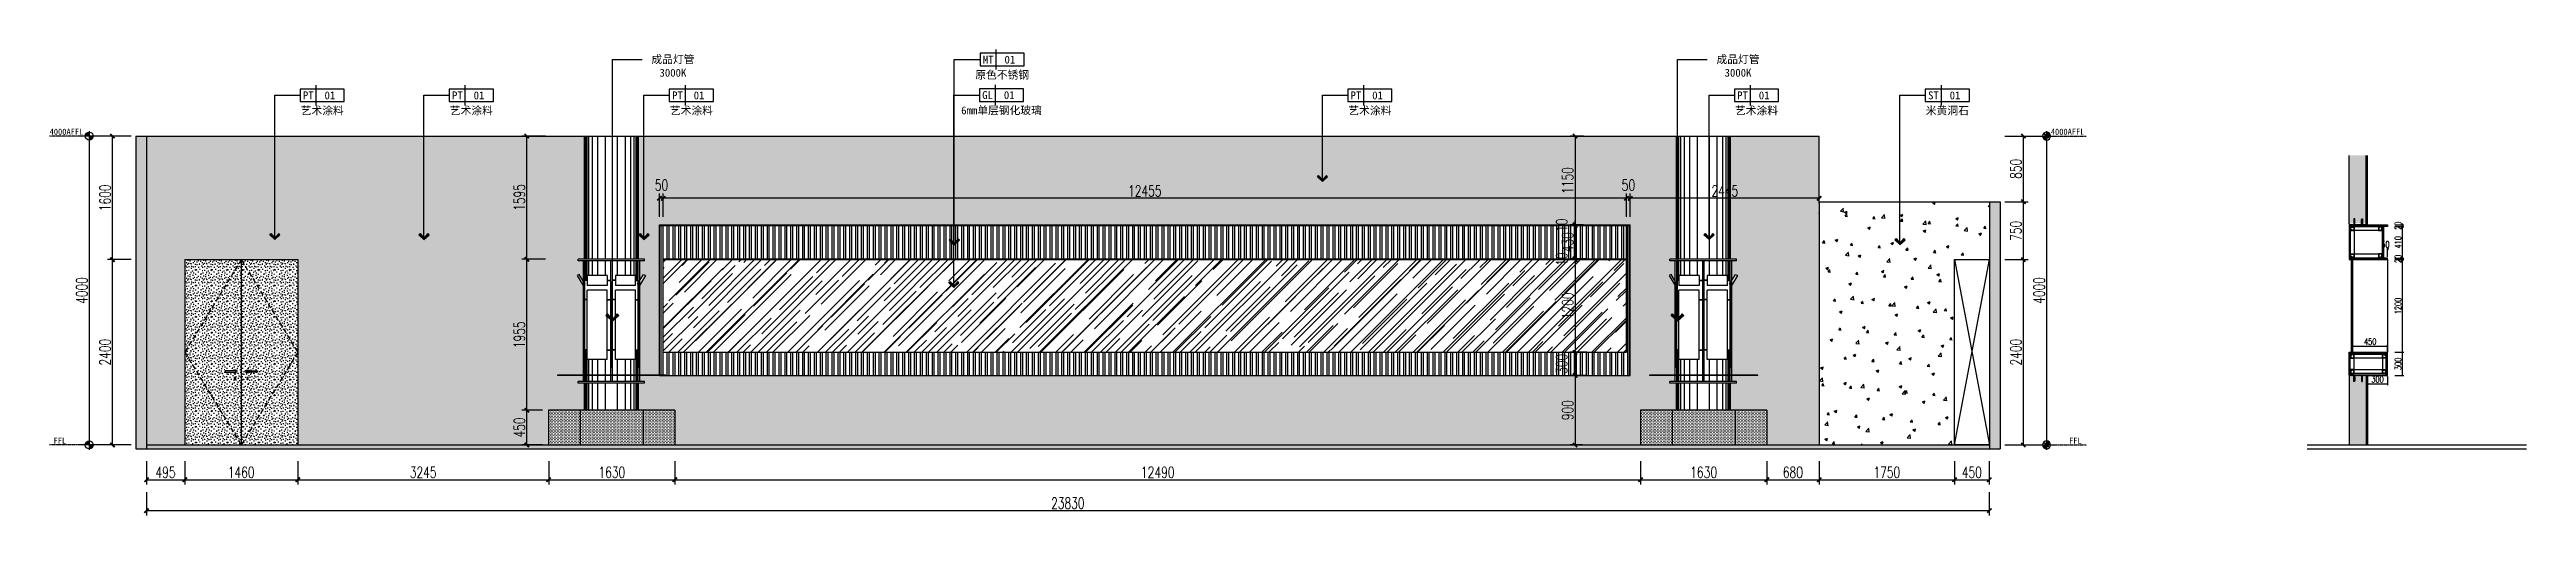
# Model space of a CAD drawing. Header units: millimetres. Extents: x 5625199 to 7433318, y -3316392 to -2552493.
# Drawn here: x 6214808 to 6246837, y -2677437 to -2671401 of the extents above; entities that cross this region are included whole.
import ezdxf
from ezdxf.enums import TextEntityAlignment as Align

# ---------------------------------------------------------------- set-up
doc = ezdxf.new("R2010")
doc.units = ezdxf.units.MM
doc.header["$PDMODE"] = 35
doc.header["$PDSIZE"] = -10
for name, pattern in [('DASH', [0.35, 0.25, -0.1]), ('DASHED', [19.05, 12.7, -6.35]), ('DASHEDX2', [38.1, 25.4, -12.7]), ('M-CENTER', [11.25, 7.5, -1.25, 1.25, -1.25])]:
    doc.linetypes.add(name, pattern=pattern)
for name, color, linetype in [('155', 155, 'Continuous'), ('BS-墙', 7, 'Continuous'), ('D-造型细线', 146, 'Continuous'), ('DIM', 7, 'Continuous'), ('DIM-外部标注', 165, 'Continuous'), ('PL-天花', 30, 'Continuous'), ('PL-文字标注', 2, 'Continuous')]:
    doc.layers.add(name, color=color, linetype=linetype)
doc.styles.add('03.YBC-宋体2.5', font='', dxfattribs={"width": 0.8, "height": 2.5})
doc.styles.add('dop-S', font='')
doc.styles.add('XZC', font='SIMPLEX.SHX', dxfattribs={"width": 0.7, "bigfont": 'hztxt.shx'})
doc.styles.add('标注-尺寸', font='simplex.shx', dxfattribs={"width": 0.7})
doc.styles.get('03.YBC-宋体2.5').set_extended_font_data('SimSun')
doc.styles.get('dop-S').set_extended_font_data('SimSun')
doc.linetypes.add('LED_LINE', pattern='A,12.7,-5.08,["LED",XZC,S=2.54,R=0,X=-2.54,Y=-1.27],-6.35', length=24.13)
doc.linetypes.add('ZIGZAG', pattern='A,0.00254,-5.08,[131,ltypeshp.shx,S=5.08,R=0,X=-5.08,Y=0],-10.16,[131,ltypeshp.shx,S=5.08,R=180,X=5.08,Y=0],-5.08', length=20.32254)
doc.dimstyles.new('90', dxfattribs={"dimscale": 0.9, "dimtxt": 150, "dimasz": 50, "dimexe": 120, "dimexo": 150, "dimgap": 30, "dimtad": 1, "dimdec": 0, "dimrnd": 5, "dimdsep": 46, "dimtxsty": '标注-尺寸', "dimblk": 'ARCHTICK', "dimcen": 0.2, "dimclrd": 8, "dimclre": 8, "dimclrt": 2, "dimadec": 0, "dimazin": 0, "dimtfac": 1, "dimtdec": 0, "dimtmove": 2, "dimatfit": 3, "dimldrblk": 'ccccc', "dimfxl": 300, "dimfxlon": 1, "dimtolj": 1, "dimtzin": 0, "dimarcsym": 0})
doc.dimstyles.new('MS55', dxfattribs={"dimscale": 0, "dimtxt": 5, "dimasz": 1, "dimexe": 1, "dimexo": 0.8, "dimgap": 1, "dimtad": 1, "dimdec": 0, "dimrnd": 5, "dimdsep": 46, "dimtxsty": '标注-尺寸', "dimblk": 'ARCHTICK', "dimcen": 0, "dimdle": 0.5, "dimclrd": 256, "dimclre": 256, "dimclrt": 50, "dimadec": 0, "dimazin": 0, "dimtfac": 1, "dimtdec": 0, "dimtix": 1, "dimtofl": 0, "dimtmove": 2, "dimatfit": 3, "dimldrblk": 'jt2', "dimfxl": 6, "dimfxlon": 1, "dimtvp": 1, "dimtolj": 1, "dimtzin": 0, "dimarcsym": 0})
doc.dimstyles.new('副本 100', dxfattribs={"dimscale": 0.8, "dimtxt": 180, "dimasz": 70, "dimexe": 80, "dimexo": 100, "dimgap": 30, "dimtad": 1, "dimdec": 0, "dimrnd": 5, "dimdsep": 46, "dimtxsty": '标注-尺寸', "dimblk": 'ARCHTICK', "dimcen": 0.2, "dimdle": 5, "dimclrd": 8, "dimclre": 8, "dimclrt": 2, "dimadec": 0, "dimazin": 0, "dimtfac": 1, "dimtdec": 0, "dimtmove": 2, "dimatfit": 3, "dimldrblk": 'ccccc', "dimfxl": 300, "dimfxlon": 1, "dimtolj": 1, "dimtzin": 0, "dimarcsym": 0})
pattern_1 = [(0, (273595.86, -417279.7), (0, 203.2), [0, -203.2]), (0, (273597.9, -417350.83), (0, 203.2), [0, -203.2]), (0, (273604, -417241.1), (0, 203.2), [0, -203.2]), (338.1986, (273498.33, -417304.09), (609.60005548, -203.19998181), [21.8852496, -1072.3802784]), (216.8699, (273518.65, -417312.22), (609.5999833, 406.40002505), [10.16, -1005.84]), (130.6013, (273510.52, -417318.315), (1016.000085595, -1219.19980049), [18.734024, -1854.677317]), (206.5651, (273443.465, -417342.7), (-203.1998289, -203.2002661), [4.543755, -449.8252624]), (326.3099, (273439.4, -417344.73), (406.39991014, -203.20027117), [7.326579, -725.321587]), (108.4349, (273445.497, -417348.795), (-203.19967553, 406.4000883), [6.4257936, -636.149096]), (225, (273573.51, -417363.02), (-3e-14, -203.200063), [8.620963, -278.7471184]), (0, (273567.42, -417369.12), (203.2, 203.2), [12.192, -191.008]), (135, (273579.61, -417369.12), (-203.200065, 1e-14), [8.62096, -278.7471184]), (251.5651, (273549.13, -417232.97), (203.199675, 406.40009185), [6.425792, -636.149096]), (0, (273547.1, -417239.07), (203.2, 203.2), [10.16, -193.04]), (143.1301, (273557.257, -417239.067), (-609.5999833, 406.40002505), [10.16, -1005.84]), (213.6901, (273441.43, -417230.94), (406.3999075, 203.2002694), [7.326576, -725.321587]), (341.5651, (273435.337, -417235.003), (-406.40009185, 203.199675), [12.851584, -629.7233024]), (126.8699, (273447.53, -417239.067), (406.40002505, -609.5999833), [10.16, -1005.84]), (0, (273500.36, -417239.07), (0, 203.2), [0, -203.2]), (0, (273445.5, -417291.9), (0, 203.2), [0, -203.2]), (0, (273502.4, -417367.08), (0, 203.2), [0, -203.2]), (0, (273557.26, -417304.1), (0, 203.2), [0, -203.2]), (0, (273498.33, -417269.55), (0, 203.2), [0, -203.2]), (0, (273453.62, -417263.45), (0, 203.2), [0, -203.2]), (0, (273471.91, -417275.64), (0, 203.2), [0, -203.2]), (0, (273463.78, -417324.41), (0, 203.2), [0, -203.2]), (0, (273415.02, -417316.28), (0, 203.2), [0, -203.2]), (0, (273417.05, -417269.55), (0, 203.2), [0, -203.2]), (0, (273410.95, -417224.84), (0, 203.2), [0, -203.2]), (0, (273473.94, -417216.72), (0, 203.2), [0, -203.2]), (0, (273518.65, -417208.59), (0, 203.2), [0, -203.2]), (0, (273589.77, -417216.72), (0, 203.2), [0, -203.2]), (0, (273541, -417279.7), (0, 203.2), [0, -203.2]), (0, (273520.68, -417243.13), (0, 203.2), [0, -203.2]), (0, (273536.94, -417340.67), (0, 203.2), [0, -203.2]), (0, (273475.98, -417350.83), (0, 203.2), [0, -203.2]), (0, (273536.94, -417395.53), (0, 203.2), [0, -203.2]), (0, (273469.88, -417383.34), (0, 203.2), [0, -203.2]), (0, (273404.86, -417389.44), (0, 203.2), [0, -203.2]), (0, (273429.24, -417399.6), (0, 203.2), [0, -203.2]), (0, (273431.27, -417371.15), (0, 203.2), [0, -203.2]), (0, (273567.42, -417403.66), (0, 203.2), [0, -203.2]), (0, (273591.8, -417320.35), (0, 203.2), [0, -203.2]), (0, (273581.64, -417259.39), (0, 203.2), [0, -203.2]), (0, (273488.17, -417405.7), (0, 203.2), [0, -203.2])]
pattern_2 = [(45, (6246187.35, -2177856.001), (-8.83883476, 8.83883476), []), (50, (6246187.35, -2177856), (35.8630091, -3.1376067), [3.75, -41.25]), (355, (6246187.35, -2177856), (-6.9375667, 37.6096067), [3, -33]), (100.4514, (6246190.34, -2177856.263), (28.925469, 34.471977), [3.1870095, -35.0571056]), (46.1842, (6246187.35, -2177846), (53.3620524, -8.2759507), [5.625, -61.875]), (96.6356, (6246191.797, -2177846.69), (46.7331353, 48.7058935), [4.7805144, -52.58565]), (351.1842, (6246187.35, -2177846), (46.733097, 48.70593), [4.5, -49.5]), (21, (6246192.35, -2177848.5), (29.8453526, -20.1309445), [3.75, -41.25]), (326, (6246192.35, -2177848.5), (12.1657666, 36.2575023), [3, -33]), (71.4514, (6246194.837, -2177850.18), (42.0111314, 16.1265248), [3.1870095, -35.0571056]), (37.5, (6246187.35, -2177856.001), (0.60799277, 16.6446927), [0, -32.6, 0, -33.5, 0, -33.125]), (7.5, (6246187.35, -2177856.001), (13.1534769, 19.7205856), [0, -19.1, 0, -31.85, 0, -12.625]), (327.5, (6246176.2, -2177856.001), (26.6911218, -1.1277436), [0, -12.5, 0, -39, 0, -51.75]), (317.5, (6246171.2, -2177856), (29.1593085, 5.0052491), [0, -16.25, 0, -25.9, 0, -36.75])]

msp = doc.modelspace()

# ---------------------------------------------------------------- texts
at = {"color": 50, "style": '03.YBC-宋体2.5', "flags": 8}
for tag, p in [('成品灯管', (6222868.44, -2671528.99)), ('成品灯管', (6236641.2, -2671528.99)), ('3000K', (6222868.44, -2671702.51)), ('3000K', (6236641.2, -2671702.51))]:
    msp.add_attdef(tag, text='材料名称', height=102.06, dxfattribs=at).set_placement(p, align=Align.MIDDLE_CENTER)

# ---------------------------------------------------------------- blocks, each defined once
blk = doc.blocks.new('G$C8B1EF8E9')
at = {"color": 134, "ltscale": 5}
for p, q in [((0, 87), (0, 123)), ((0, 123), (36, 123)), ((36, 87), (0, 87)), ((12, 24), (12, 5)), ((19, 27), (15, 27)), ((15, 2), (19, 2)), ((22, 5), (22, 24)), ((36, 123), (36, 114)), ((36, 96), (36, 87))]:
    blk.add_line(p, q, dxfattribs=at)
at = {"color": 134}
for p, q in [((6, 96), (6, 114)), ((6, 114), (146, 114)), ((146, 96), (6, 96)), ((10, 24), (10, 5)), ((19, 29), (15, 29)), ((15, 0), (19, 0)), ((24, 5), (24, 24)), ((146, 114), (146, 96))]:
    blk.add_line(p, q, dxfattribs=at)
for centre, start, end in [((15, 24), 90, 180), ((15, 5), 180, 270), ((19, 24), 0, 90), ((19, 5), 270, 0)]:
    blk.add_arc(centre, 5, start, end, dxfattribs=at)
at = {"color": 134, "ltscale": 5}
for centre, start, end in [((15, 24), 90, 180), ((15, 5), 180, 270), ((19, 24), 0, 90), ((19, 5), 270, 0)]:
    blk.add_arc(centre, 3, start, end, dxfattribs=at)
blk = doc.blocks.new('_ArchTick')
at = {"color": 0, "linetype": 'ByBlock', "const_width": 0.4}
blk.add_lwpolyline([(-0.5, -0.5), (0.5, 0.5)], dxfattribs=at)
blk = doc.blocks.new('*D241')
at = {"layer": '155', "color": 8, "lineweight": -2, "ltscale": 500, "transparency": 16777216}
for p, q in [((6216058, -2676973), (6216561, -2676973)), ((6216062, -2676733), (6216062, -2677037)), ((6216557, -2676733), (6216557, -2677037))]:
    blk.add_line(p, q, dxfattribs=at)
at = {"layer": 'Defpoints', "color": 0, "transparency": 16777216}
for p in [(6216062, -2676523), (6216557, -2676523), (6216557, -2676973)]:
    blk.add_point(p, dxfattribs=at)
at = {"layer": '155', "color": 8, "linetype": 'ByBlock', "lineweight": -2, "transparency": 16777216, "xscale": 56, "yscale": 56, "zscale": 56, "rotation": 180}
blk.add_blockref('_ArchTick', (6216062, -2676973), dxfattribs=at)
at = {"layer": '155', "color": 8, "linetype": 'ByBlock', "lineweight": -2, "transparency": 16777216, "xscale": 56, "yscale": 56, "zscale": 56}
blk.add_blockref('_ArchTick', (6216557, -2676973), dxfattribs=at)
at = {"layer": '155', "color": 2, "ltscale": 500, "transparency": 16777216, "insert": (6216309, -2676877), "char_height": 144, "attachment_point": 5, "style": '标注-尺寸'}
blk.add_mtext('\\A1;495', dxfattribs=at)
blk = doc.blocks.new('ccccc')
h = blk.add_hatch(color=44)
h.dxf.hatch_style = 1
h.paths.add_polyline_path([(-1.71, -1.12), (-1.35, -1.47), (0, 0), (-1.35, 1.47), (-1.71, 1.12), (-0.42, 0)])
at = {"color": 44}
for p, q in [((-0.42, 0), (-5.07, 0)), ((-1.35, 1.47), (-1.71, 1.12)), ((-1.71, 1.12), (-0.42, 0)), ((-1.71, -1.12), (-0.42, 0)), ((0, 0), (-1.35, 1.47)), ((0, 0), (-1.35, -1.47)), ((-1.35, -1.47), (-1.71, -1.12))]:
    blk.add_line(p, q, dxfattribs=at)
blk = doc.blocks.new('*D242')
at = {"layer": '155', "color": 8, "lineweight": -2, "ltscale": 500, "transparency": 16777216}
for p, q in [((6216553, -2676973), (6218021, -2676973)), ((6216557, -2676733), (6216557, -2677037)), ((6218017, -2676733), (6218017, -2677037))]:
    blk.add_line(p, q, dxfattribs=at)
at = {"layer": 'Defpoints', "color": 0, "transparency": 16777216}
for p in [(6216557, -2676523), (6218017, -2676523), (6218017, -2676973)]:
    blk.add_point(p, dxfattribs=at)
at = {"layer": '155', "color": 8, "linetype": 'ByBlock', "lineweight": -2, "transparency": 16777216, "xscale": 56, "yscale": 56, "zscale": 56, "rotation": 180}
blk.add_blockref('_ArchTick', (6216557, -2676973), dxfattribs=at)
at = {"layer": '155', "color": 8, "linetype": 'ByBlock', "lineweight": -2, "transparency": 16777216, "xscale": 56, "yscale": 56, "zscale": 56}
blk.add_blockref('_ArchTick', (6218017, -2676973), dxfattribs=at)
at = {"layer": '155', "color": 2, "ltscale": 500, "transparency": 16777216, "insert": (6217287, -2676877), "char_height": 144, "attachment_point": 5, "style": '标注-尺寸'}
blk.add_mtext('\\A1;1460', dxfattribs=at)
blk = doc.blocks.new('*D243')
at = {"layer": '155', "color": 8, "lineweight": -2, "ltscale": 500, "transparency": 16777216}
for p, q in [((6218013, -2676973), (6221266, -2676973)), ((6218017, -2676733), (6218017, -2677037)), ((6221262, -2676733), (6221262, -2677037))]:
    blk.add_line(p, q, dxfattribs=at)
at = {"layer": 'Defpoints', "color": 0, "transparency": 16777216}
for p in [(6218017, -2676523), (6221262, -2676523), (6221262, -2676973)]:
    blk.add_point(p, dxfattribs=at)
at = {"layer": '155', "color": 8, "linetype": 'ByBlock', "lineweight": -2, "transparency": 16777216, "xscale": 56, "yscale": 56, "zscale": 56, "rotation": 180}
blk.add_blockref('_ArchTick', (6218017, -2676973), dxfattribs=at)
at = {"layer": '155', "color": 8, "linetype": 'ByBlock', "lineweight": -2, "transparency": 16777216, "xscale": 56, "yscale": 56, "zscale": 56}
blk.add_blockref('_ArchTick', (6221262, -2676973), dxfattribs=at)
at = {"layer": '155', "color": 2, "ltscale": 500, "transparency": 16777216, "insert": (6219639, -2676877), "char_height": 144, "attachment_point": 5, "style": '标注-尺寸'}
blk.add_mtext('\\A1;3245', dxfattribs=at)
blk = doc.blocks.new('*D244')
at = {"layer": '155', "color": 8, "lineweight": -2, "ltscale": 500, "transparency": 16777216}
for p, q in [((6221258, -2676973), (6222897, -2676973)), ((6221262, -2676733), (6221262, -2677037)), ((6222893, -2676733), (6222893, -2677037))]:
    blk.add_line(p, q, dxfattribs=at)
at = {"layer": 'Defpoints', "color": 0, "transparency": 16777216}
for p in [(6221262, -2676523), (6222893, -2676523), (6222893, -2676973)]:
    blk.add_point(p, dxfattribs=at)
at = {"layer": '155', "color": 8, "linetype": 'ByBlock', "lineweight": -2, "transparency": 16777216, "xscale": 56, "yscale": 56, "zscale": 56, "rotation": 180}
blk.add_blockref('_ArchTick', (6221262, -2676973), dxfattribs=at)
at = {"layer": '155', "color": 8, "linetype": 'ByBlock', "lineweight": -2, "transparency": 16777216, "xscale": 56, "yscale": 56, "zscale": 56}
blk.add_blockref('_ArchTick', (6222893, -2676973), dxfattribs=at)
at = {"layer": '155', "color": 2, "ltscale": 500, "transparency": 16777216, "insert": (6222077, -2676877), "char_height": 144, "attachment_point": 5, "style": '标注-尺寸'}
blk.add_mtext('\\A1;1630', dxfattribs=at)
blk = doc.blocks.new('*D245')
at = {"layer": '155', "color": 8, "lineweight": -2, "ltscale": 500, "transparency": 16777216}
for p, q in [((6222889, -2676973), (6235386, -2676973)), ((6222893, -2676733), (6222893, -2677037)), ((6235382, -2676733), (6235382, -2677037))]:
    blk.add_line(p, q, dxfattribs=at)
at = {"layer": 'Defpoints', "color": 0, "transparency": 16777216}
for p in [(6222893, -2676523), (6235382, -2676523), (6235382, -2676973)]:
    blk.add_point(p, dxfattribs=at)
at = {"layer": '155', "color": 8, "linetype": 'ByBlock', "lineweight": -2, "transparency": 16777216, "xscale": 56, "yscale": 56, "zscale": 56, "rotation": 180}
blk.add_blockref('_ArchTick', (6222893, -2676973), dxfattribs=at)
at = {"layer": '155', "color": 8, "linetype": 'ByBlock', "lineweight": -2, "transparency": 16777216, "xscale": 56, "yscale": 56, "zscale": 56}
blk.add_blockref('_ArchTick', (6235382, -2676973), dxfattribs=at)
at = {"layer": '155', "color": 2, "ltscale": 500, "transparency": 16777216, "insert": (6229137, -2676877), "char_height": 144, "attachment_point": 5, "style": '标注-尺寸'}
blk.add_mtext('\\A1;12490', dxfattribs=at)
blk = doc.blocks.new('*D246')
at = {"layer": '155', "color": 8, "lineweight": -2, "ltscale": 500, "transparency": 16777216}
for p, q in [((6235378, -2676973), (6237017, -2676973)), ((6235382, -2676733), (6235382, -2677037)), ((6237013, -2676733), (6237013, -2677037))]:
    blk.add_line(p, q, dxfattribs=at)
at = {"layer": 'Defpoints', "color": 0, "transparency": 16777216}
for p in [(6235382, -2676523), (6237013, -2676523), (6237013, -2676973)]:
    blk.add_point(p, dxfattribs=at)
at = {"layer": '155', "color": 8, "linetype": 'ByBlock', "lineweight": -2, "transparency": 16777216, "xscale": 56, "yscale": 56, "zscale": 56, "rotation": 180}
blk.add_blockref('_ArchTick', (6235382, -2676973), dxfattribs=at)
at = {"layer": '155', "color": 8, "linetype": 'ByBlock', "lineweight": -2, "transparency": 16777216, "xscale": 56, "yscale": 56, "zscale": 56}
blk.add_blockref('_ArchTick', (6237013, -2676973), dxfattribs=at)
at = {"layer": '155', "color": 2, "ltscale": 500, "transparency": 16777216, "insert": (6236197, -2676877), "char_height": 144, "attachment_point": 5, "style": '标注-尺寸'}
blk.add_mtext('\\A1;1630', dxfattribs=at)
blk = doc.blocks.new('*D247')
at = {"layer": '155', "color": 8, "lineweight": -2, "ltscale": 500, "transparency": 16777216}
for p, q in [((6237009, -2676973), (6237695, -2676973)), ((6237013, -2676733), (6237013, -2677037)), ((6237691, -2676733), (6237691, -2677037))]:
    blk.add_line(p, q, dxfattribs=at)
at = {"layer": 'Defpoints', "color": 0, "transparency": 16777216}
for p in [(6237013, -2676523), (6237691, -2676395), (6237691, -2676973)]:
    blk.add_point(p, dxfattribs=at)
at = {"layer": '155', "color": 8, "linetype": 'ByBlock', "lineweight": -2, "transparency": 16777216, "xscale": 56, "yscale": 56, "zscale": 56, "rotation": 180}
blk.add_blockref('_ArchTick', (6237013, -2676973), dxfattribs=at)
at = {"layer": '155', "color": 8, "linetype": 'ByBlock', "lineweight": -2, "transparency": 16777216, "xscale": 56, "yscale": 56, "zscale": 56}
blk.add_blockref('_ArchTick', (6237691, -2676973), dxfattribs=at)
at = {"layer": '155', "color": 2, "ltscale": 500, "transparency": 16777216, "insert": (6237352, -2676877), "char_height": 144, "attachment_point": 5, "style": '标注-尺寸'}
blk.add_mtext('\\A1;680', dxfattribs=at)
blk = doc.blocks.new('*D248')
at = {"layer": '155', "color": 8, "lineweight": -2, "ltscale": 500, "transparency": 16777216}
for p, q in [((6237687, -2676973), (6239445, -2676973)), ((6237691, -2676733), (6237691, -2677037)), ((6239441, -2676733), (6239441, -2677037))]:
    blk.add_line(p, q, dxfattribs=at)
at = {"layer": 'Defpoints', "color": 0, "transparency": 16777216}
for p in [(6237691, -2676395), (6239441, -2676523), (6239441, -2676973)]:
    blk.add_point(p, dxfattribs=at)
at = {"layer": '155', "color": 8, "linetype": 'ByBlock', "lineweight": -2, "transparency": 16777216, "xscale": 56, "yscale": 56, "zscale": 56, "rotation": 180}
blk.add_blockref('_ArchTick', (6237691, -2676973), dxfattribs=at)
at = {"layer": '155', "color": 8, "linetype": 'ByBlock', "lineweight": -2, "transparency": 16777216, "xscale": 56, "yscale": 56, "zscale": 56}
blk.add_blockref('_ArchTick', (6239441, -2676973), dxfattribs=at)
at = {"layer": '155', "color": 2, "ltscale": 500, "transparency": 16777216, "insert": (6238566, -2676877), "char_height": 144, "attachment_point": 5, "style": '标注-尺寸'}
blk.add_mtext('\\A1;1750', dxfattribs=at)
blk = doc.blocks.new('*D249')
at = {"layer": '155', "color": 8, "lineweight": -2, "ltscale": 500, "transparency": 16777216}
for p, q in [((6239437, -2676973), (6239895, -2676973)), ((6239441, -2676733), (6239441, -2677037)), ((6239891, -2676733), (6239891, -2677037))]:
    blk.add_line(p, q, dxfattribs=at)
at = {"layer": 'Defpoints', "color": 0, "transparency": 16777216}
for p in [(6239441, -2676523), (6239891, -2676573), (6239891, -2676973)]:
    blk.add_point(p, dxfattribs=at)
at = {"layer": '155', "color": 8, "linetype": 'ByBlock', "lineweight": -2, "transparency": 16777216, "xscale": 56, "yscale": 56, "zscale": 56, "rotation": 180}
blk.add_blockref('_ArchTick', (6239441, -2676973), dxfattribs=at)
at = {"layer": '155', "color": 8, "linetype": 'ByBlock', "lineweight": -2, "transparency": 16777216, "xscale": 56, "yscale": 56, "zscale": 56}
blk.add_blockref('_ArchTick', (6239891, -2676973), dxfattribs=at)
at = {"layer": '155', "color": 2, "ltscale": 500, "transparency": 16777216, "insert": (6239666, -2676877), "char_height": 144, "attachment_point": 5, "style": '标注-尺寸'}
blk.add_mtext('\\A1;450', dxfattribs=at)
blk = doc.blocks.new('*D370')
at = {"layer": '155', "color": 8, "lineweight": -2, "ltscale": 500, "transparency": 16777216}
for p, q in [((6216062, -2677133), (6216062, -2677437)), ((6239891, -2677133), (6239891, -2677437)), ((6216058, -2677373), (6239895, -2677373))]:
    blk.add_line(p, q, dxfattribs=at)
at = {"layer": 'Defpoints', "color": 0, "transparency": 16777216}
for p in [(6216062, -2676523), (6239891, -2676573), (6239891, -2677373)]:
    blk.add_point(p, dxfattribs=at)
at = {"layer": '155', "color": 8, "linetype": 'ByBlock', "lineweight": -2, "transparency": 16777216, "xscale": 56, "yscale": 56, "zscale": 56, "rotation": 180}
blk.add_blockref('_ArchTick', (6216062, -2677373), dxfattribs=at)
at = {"layer": '155', "color": 8, "linetype": 'ByBlock', "lineweight": -2, "transparency": 16777216, "xscale": 56, "yscale": 56, "zscale": 56}
blk.add_blockref('_ArchTick', (6239891, -2677373), dxfattribs=at)
at = {"layer": '155', "color": 2, "ltscale": 500, "transparency": 16777216, "insert": (6227976, -2677277), "char_height": 144, "attachment_point": 5, "style": '标注-尺寸'}
blk.add_mtext('\\A1;23830', dxfattribs=at)
blk = doc.blocks.new('子标高')
h = blk.add_hatch(color=256)
edge = h.paths.add_edge_path()
edge.add_arc((-600, 0), 51, 89.7288, 180.2712, ccw=False)
edge.add_line((-600, 51), (-600, 0))
edge.add_line((-600, 0), (-651, 0))
edge = h.paths.add_edge_path()
edge.add_arc((-600, 0), 51, -90.2712, 0.2712, ccw=False)
edge.add_line((-600, -51), (-600, 0))
edge.add_line((-600, 0), (-549, 0))
at = {"linetype": 'M-CENTER', "ltscale": 0.5}
blk.add_line((-710, 0), (-1114, 0), dxfattribs=at)
for p, q in [((-200, 0), (-710, 0)), ((-600, 64), (-600, -64))]:
    blk.add_line(p, q)
at = {"color": 5}
blk.add_circle((-600, 0), 51.2, dxfattribs=at)
at = {"style": 'dop-S'}
blk.add_attdef('标高', (-1232, 16), '', height=100, dxfattribs=at)
blk = doc.blocks.new('母标高')
h = blk.add_hatch(color=256)
edge = h.paths.add_edge_path()
edge.add_arc((-600, 0), 51, 89.7288, 180.2712, ccw=False)
edge.add_line((-600, 51), (-600, 0))
edge.add_line((-600, 0), (-651, 0))
edge = h.paths.add_edge_path()
edge.add_arc((-600, 0), 51, -90.2712, 0.2712, ccw=False)
edge.add_line((-600, -51), (-600, 0))
edge.add_line((-600, 0), (-549, 0))
at = {"linetype": 'M-CENTER', "ltscale": 0.5}
blk.add_line((-710, 0), (-1114, 0), dxfattribs=at)
for p, q in [((-200, 0), (-710, 0)), ((-600, 64), (-600, -64))]:
    blk.add_line(p, q)
at = {"color": 5}
blk.add_circle((-600, 0), 51.2, dxfattribs=at)
at = {"style": 'dop-S'}
blk.add_attdef('标高', (-1104, 16), '', height=100, dxfattribs=at)
blk = doc.blocks.new('*D466')
at = {"layer": '155', "color": 8, "lineweight": -2, "ltscale": 500, "transparency": 16777216}
for p, q in [((6215862, -2674123), (6215558, -2674123)), ((6215622, -2676527), (6215622, -2674119)), ((6215862, -2676523), (6215558, -2676523))]:
    blk.add_line(p, q, dxfattribs=at)
at = {"layer": 'Defpoints', "color": 0, "transparency": 16777216}
for p in [(6215622, -2674123), (6216557, -2674123), (6216557, -2676523)]:
    blk.add_point(p, dxfattribs=at)
at = {"layer": '155', "color": 8, "linetype": 'ByBlock', "lineweight": -2, "transparency": 16777216, "xscale": 56, "yscale": 56, "zscale": 56}
for p, rotation in [((6215622, -2674123), 90), ((6215622, -2676523), 270)]:
    blk.add_blockref('_ArchTick', p, dxfattribs=dict(at, rotation=rotation))
at = {"layer": '155', "color": 2, "ltscale": 500, "transparency": 16777216, "insert": (6215526, -2675323), "char_height": 144, "attachment_point": 5, "rotation": 90, "style": '标注-尺寸'}
blk.add_mtext('\\A1;2400', dxfattribs=at)
blk = doc.blocks.new('*D467')
at = {"layer": '155', "color": 8, "lineweight": -2, "ltscale": 500, "transparency": 16777216}
for p, q in [((6215862, -2672523), (6215558, -2672523)), ((6215622, -2674127), (6215622, -2672519)), ((6215862, -2674123), (6215558, -2674123))]:
    blk.add_line(p, q, dxfattribs=at)
at = {"layer": 'Defpoints', "color": 0, "transparency": 16777216}
for p in [(6215622, -2672523), (6216476, -2672523), (6216557, -2674123)]:
    blk.add_point(p, dxfattribs=at)
at = {"layer": '155', "color": 8, "linetype": 'ByBlock', "lineweight": -2, "transparency": 16777216, "xscale": 56, "yscale": 56, "zscale": 56}
for p, rotation in [((6215622, -2672523), 90), ((6215622, -2674123), 270)]:
    blk.add_blockref('_ArchTick', p, dxfattribs=dict(at, rotation=rotation))
at = {"layer": '155', "color": 2, "ltscale": 500, "transparency": 16777216, "insert": (6215526, -2673323), "char_height": 144, "attachment_point": 5, "rotation": 90, "style": '标注-尺寸'}
blk.add_mtext('\\A1;1600', dxfattribs=at)
blk = doc.blocks.new('*D468')
at = {"layer": '155', "color": 8, "lineweight": -2, "ltscale": 500, "transparency": 16777216}
for p, q in [((6215562, -2672523), (6215258, -2672523)), ((6215322, -2672519), (6215322, -2676527)), ((6215562, -2676523), (6215258, -2676523))]:
    blk.add_line(p, q, dxfattribs=at)
at = {"layer": 'Defpoints', "color": 0, "transparency": 16777216}
for p in [(6216476, -2672523), (6215322, -2676523), (6216557, -2676523)]:
    blk.add_point(p, dxfattribs=at)
at = {"layer": '155', "color": 8, "linetype": 'ByBlock', "lineweight": -2, "transparency": 16777216, "xscale": 56, "yscale": 56, "zscale": 56}
for p, rotation in [((6215322, -2672523), 90), ((6215322, -2676523), 270)]:
    blk.add_blockref('_ArchTick', p, dxfattribs=dict(at, rotation=rotation))
at = {"layer": '155', "color": 2, "ltscale": 500, "transparency": 16777216, "insert": (6215226, -2674523), "char_height": 144, "attachment_point": 5, "rotation": 90, "style": '标注-尺寸'}
blk.add_mtext('\\A1;4000', dxfattribs=at)
blk = doc.blocks.new('*D469')
at = {"layer": '155', "color": 8, "lineweight": -2, "ltscale": 500, "transparency": 16777216}
for p, q in [((6221182, -2676073), (6220915, -2676073)), ((6220979, -2676527), (6220979, -2676069)), ((6221182, -2676523), (6220915, -2676523))]:
    blk.add_line(p, q, dxfattribs=at)
at = {"layer": 'Defpoints', "color": 0, "transparency": 16777216}
for p in [(6220979, -2676073), (6221262, -2676073), (6221262, -2676523)]:
    blk.add_point(p, dxfattribs=at)
at = {"layer": '155', "color": 8, "linetype": 'ByBlock', "lineweight": -2, "transparency": 16777216, "xscale": 56, "yscale": 56, "zscale": 56}
for p, rotation in [((6220979, -2676073), 90), ((6220979, -2676523), 270)]:
    blk.add_blockref('_ArchTick', p, dxfattribs=dict(at, rotation=rotation))
at = {"layer": '155', "color": 2, "ltscale": 500, "transparency": 16777216, "insert": (6220883, -2676298), "char_height": 144, "attachment_point": 5, "rotation": 90, "style": '标注-尺寸'}
blk.add_mtext('\\A1;450', dxfattribs=at)
blk = doc.blocks.new('*D470')
at = {"layer": '155', "color": 8, "lineweight": -2, "ltscale": 500, "transparency": 16777216}
for p, q in [((6221219, -2674118), (6220915, -2674118)), ((6220979, -2676077), (6220979, -2674114)), ((6221182, -2676073), (6220915, -2676073))]:
    blk.add_line(p, q, dxfattribs=at)
at = {"layer": 'Defpoints', "color": 0, "transparency": 16777216}
for p in [(6220979, -2674118), (6221823, -2674118), (6221262, -2676073)]:
    blk.add_point(p, dxfattribs=at)
at = {"layer": '155', "color": 8, "linetype": 'ByBlock', "lineweight": -2, "transparency": 16777216, "xscale": 56, "yscale": 56, "zscale": 56}
for p, rotation in [((6220979, -2674118), 90), ((6220979, -2676073), 270)]:
    blk.add_blockref('_ArchTick', p, dxfattribs=dict(at, rotation=rotation))
at = {"layer": '155', "color": 2, "ltscale": 500, "transparency": 16777216, "insert": (6220883, -2675095), "char_height": 144, "attachment_point": 5, "rotation": 90, "style": '标注-尺寸'}
blk.add_mtext('\\A1;1955', dxfattribs=at)
blk = doc.blocks.new('*D471')
at = {"layer": '155', "color": 8, "lineweight": -2, "ltscale": 500, "transparency": 16777216}
for p, q in [((6221219, -2672523), (6220915, -2672523)), ((6220979, -2674122), (6220979, -2672519)), ((6221219, -2674118), (6220915, -2674118))]:
    blk.add_line(p, q, dxfattribs=at)
at = {"layer": 'Defpoints', "color": 0, "transparency": 16777216}
for p in [(6220979, -2672523), (6221550, -2672523), (6221823, -2674118)]:
    blk.add_point(p, dxfattribs=at)
at = {"layer": '155', "color": 8, "linetype": 'ByBlock', "lineweight": -2, "transparency": 16777216, "xscale": 56, "yscale": 56, "zscale": 56}
for p, rotation in [((6220979, -2672523), 90), ((6220979, -2674118), 270)]:
    blk.add_blockref('_ArchTick', p, dxfattribs=dict(at, rotation=rotation))
at = {"layer": '155', "color": 2, "ltscale": 500, "transparency": 16777216, "insert": (6220883, -2673320), "char_height": 144, "attachment_point": 5, "rotation": 90, "style": '标注-尺寸'}
blk.add_mtext('\\A1;1595', dxfattribs=at)
blk = doc.blocks.new('*D472')
at = {"layer": '155', "color": 8, "lineweight": -2, "ltscale": 500, "transparency": 16777216}
for p, q in [((6240091, -2674123), (6240395, -2674123)), ((6240331, -2676527), (6240331, -2674119)), ((6240091, -2676523), (6240395, -2676523))]:
    blk.add_line(p, q, dxfattribs=at)
at = {"layer": 'Defpoints', "color": 0, "transparency": 16777216}
for p in [(6239441, -2674123), (6240331, -2674123), (6239219, -2676523)]:
    blk.add_point(p, dxfattribs=at)
at = {"layer": '155', "color": 8, "linetype": 'ByBlock', "lineweight": -2, "transparency": 16777216, "xscale": 56, "yscale": 56, "zscale": 56}
for p, rotation in [((6240331, -2674123), 90), ((6240331, -2676523), 270)]:
    blk.add_blockref('_ArchTick', p, dxfattribs=dict(at, rotation=rotation))
at = {"layer": '155', "color": 2, "ltscale": 500, "transparency": 16777216, "insert": (6240235, -2675323), "char_height": 144, "attachment_point": 5, "rotation": 90, "style": '标注-尺寸'}
blk.add_mtext('\\A1;2400', dxfattribs=at)
blk = doc.blocks.new('*D473')
at = {"layer": '155', "color": 8, "lineweight": -2, "ltscale": 500, "transparency": 16777216}
for p, q in [((6240091, -2673373), (6240395, -2673373)), ((6240331, -2674127), (6240331, -2673369)), ((6240091, -2674123), (6240395, -2674123))]:
    blk.add_line(p, q, dxfattribs=at)
at = {"layer": 'Defpoints', "color": 0, "transparency": 16777216}
for p in [(6237923, -2673373), (6240331, -2673373), (6239441, -2674123)]:
    blk.add_point(p, dxfattribs=at)
at = {"layer": '155', "color": 8, "linetype": 'ByBlock', "lineweight": -2, "transparency": 16777216, "xscale": 56, "yscale": 56, "zscale": 56}
for p, rotation in [((6240331, -2673373), 90), ((6240331, -2674123), 270)]:
    blk.add_blockref('_ArchTick', p, dxfattribs=dict(at, rotation=rotation))
at = {"layer": '155', "color": 2, "ltscale": 500, "transparency": 16777216, "insert": (6240235, -2673748), "char_height": 144, "attachment_point": 5, "rotation": 90, "style": '标注-尺寸'}
blk.add_mtext('\\A1;750', dxfattribs=at)
blk = doc.blocks.new('*D474')
at = {"layer": '155', "color": 8, "lineweight": -2, "ltscale": 500, "transparency": 16777216}
for p, q in [((6240091, -2672523), (6240395, -2672523)), ((6240331, -2673377), (6240331, -2672519)), ((6240091, -2673373), (6240395, -2673373))]:
    blk.add_line(p, q, dxfattribs=at)
at = {"layer": 'Defpoints', "color": 0, "transparency": 16777216}
for p in [(6237691, -2672523), (6240331, -2672523), (6237923, -2673373)]:
    blk.add_point(p, dxfattribs=at)
at = {"layer": '155', "color": 8, "linetype": 'ByBlock', "lineweight": -2, "transparency": 16777216, "xscale": 56, "yscale": 56, "zscale": 56}
for p, rotation in [((6240331, -2672523), 90), ((6240331, -2673373), 270)]:
    blk.add_blockref('_ArchTick', p, dxfattribs=dict(at, rotation=rotation))
at = {"layer": '155', "color": 2, "ltscale": 500, "transparency": 16777216, "insert": (6240235, -2672948), "char_height": 144, "attachment_point": 5, "rotation": 90, "style": '标注-尺寸'}
blk.add_mtext('\\A1;850', dxfattribs=at)
blk = doc.blocks.new('*D475')
at = {"layer": '155', "color": 8, "lineweight": -2, "ltscale": 500, "transparency": 16777216}
for p, q in [((6240391, -2672523), (6240695, -2672523)), ((6240631, -2672519), (6240631, -2676527)), ((6240391, -2676523), (6240695, -2676523))]:
    blk.add_line(p, q, dxfattribs=at)
at = {"layer": 'Defpoints', "color": 0, "transparency": 16777216}
for p in [(6237691, -2672523), (6238831, -2676523), (6240631, -2676523)]:
    blk.add_point(p, dxfattribs=at)
at = {"layer": '155', "color": 8, "linetype": 'ByBlock', "lineweight": -2, "transparency": 16777216, "xscale": 56, "yscale": 56, "zscale": 56}
for p, rotation in [((6240631, -2672523), 90), ((6240631, -2676523), 270)]:
    blk.add_blockref('_ArchTick', p, dxfattribs=dict(at, rotation=rotation))
at = {"layer": '155', "color": 2, "ltscale": 500, "transparency": 16777216, "insert": (6240535, -2674523), "char_height": 144, "attachment_point": 5, "rotation": 90, "style": '标注-尺寸'}
blk.add_mtext('\\A1;4000', dxfattribs=at)
blk = doc.blocks.new('*D476')
at = {"layer": '155', "color": 8, "lineweight": -2, "ltscale": 500, "transparency": 16777216}
for p, q in [((6237695, -2673329), (6235244, -2673329)), ((6235248, -2673569), (6235248, -2673265)), ((6237691, -2673393), (6237691, -2673265))]:
    blk.add_line(p, q, dxfattribs=at)
at = {"layer": 'Defpoints', "color": 0, "transparency": 16777216}
for p in [(6235248, -2673329), (6235248, -2673673), (6237691, -2673473)]:
    blk.add_point(p, dxfattribs=at)
at = {"layer": '155', "color": 8, "linetype": 'ByBlock', "lineweight": -2, "transparency": 16777216, "xscale": 56, "yscale": 56, "zscale": 56, "rotation": 180}
blk.add_blockref('_ArchTick', (6235248, -2673329), dxfattribs=at)
at = {"layer": '155', "color": 8, "linetype": 'ByBlock', "lineweight": -2, "transparency": 16777216, "xscale": 56, "yscale": 56, "zscale": 56}
blk.add_blockref('_ArchTick', (6237691, -2673329), dxfattribs=at)
at = {"layer": '155', "color": 2, "ltscale": 500, "transparency": 16777216, "insert": (6236470, -2673233), "char_height": 144, "attachment_point": 5, "style": '标注-尺寸'}
blk.add_mtext('\\A1;2445', dxfattribs=at)
blk = doc.blocks.new('*D477')
at = {"layer": '155', "color": 8, "lineweight": -2, "ltscale": 500, "transparency": 16777216}
for p, q in [((6235252, -2673329), (6235194, -2673329)), ((6235198, -2673569), (6235198, -2673265)), ((6235248, -2673569), (6235248, -2673265))]:
    blk.add_line(p, q, dxfattribs=at)
at = {"layer": 'Defpoints', "color": 0, "transparency": 16777216}
for p in [(6235198, -2673329), (6235198, -2673773), (6235248, -2673673)]:
    blk.add_point(p, dxfattribs=at)
at = {"layer": '155', "color": 8, "linetype": 'ByBlock', "lineweight": -2, "transparency": 16777216, "xscale": 56, "yscale": 56, "zscale": 56, "rotation": 180}
blk.add_blockref('_ArchTick', (6235198, -2673329), dxfattribs=at)
at = {"layer": '155', "color": 8, "linetype": 'ByBlock', "lineweight": -2, "transparency": 16777216, "xscale": 56, "yscale": 56, "zscale": 56}
blk.add_blockref('_ArchTick', (6235248, -2673329), dxfattribs=at)
at = {"layer": '155', "color": 2, "ltscale": 500, "transparency": 16777216, "insert": (6235223, -2673157), "char_height": 144, "attachment_point": 5, "style": '标注-尺寸'}
blk.add_mtext('\\A1;50', dxfattribs=at)
blk = doc.blocks.new('*D478')
at = {"layer": '155', "color": 8, "lineweight": -2, "ltscale": 500, "transparency": 16777216}
for p, q in [((6235202, -2673329), (6222740, -2673329)), ((6222744, -2673569), (6222744, -2673265)), ((6235198, -2673569), (6235198, -2673265))]:
    blk.add_line(p, q, dxfattribs=at)
at = {"layer": 'Defpoints', "color": 0, "transparency": 16777216}
for p in [(6222744, -2673329), (6235198, -2673773), (6222744, -2673858)]:
    blk.add_point(p, dxfattribs=at)
at = {"layer": '155', "color": 8, "linetype": 'ByBlock', "lineweight": -2, "transparency": 16777216, "xscale": 56, "yscale": 56, "zscale": 56, "rotation": 180}
blk.add_blockref('_ArchTick', (6222744, -2673329), dxfattribs=at)
at = {"layer": '155', "color": 8, "linetype": 'ByBlock', "lineweight": -2, "transparency": 16777216, "xscale": 56, "yscale": 56, "zscale": 56}
blk.add_blockref('_ArchTick', (6235198, -2673329), dxfattribs=at)
at = {"layer": '155', "color": 2, "ltscale": 500, "transparency": 16777216, "insert": (6228971, -2673233), "char_height": 144, "attachment_point": 5, "style": '标注-尺寸'}
blk.add_mtext('\\A1;12455', dxfattribs=at)
blk = doc.blocks.new('*D479')
at = {"layer": '155', "color": 8, "lineweight": -2, "ltscale": 500, "transparency": 16777216}
for p, q in [((6222748, -2673329), (6222690, -2673329)), ((6222694, -2673569), (6222694, -2673265)), ((6222744, -2673569), (6222744, -2673265))]:
    blk.add_line(p, q, dxfattribs=at)
at = {"layer": 'Defpoints', "color": 0, "transparency": 16777216}
for p in [(6222694, -2673329), (6222694, -2673888), (6222744, -2673858)]:
    blk.add_point(p, dxfattribs=at)
at = {"layer": '155', "color": 8, "linetype": 'ByBlock', "lineweight": -2, "transparency": 16777216, "xscale": 56, "yscale": 56, "zscale": 56, "rotation": 180}
blk.add_blockref('_ArchTick', (6222694, -2673329), dxfattribs=at)
at = {"layer": '155', "color": 8, "linetype": 'ByBlock', "lineweight": -2, "transparency": 16777216, "xscale": 56, "yscale": 56, "zscale": 56}
blk.add_blockref('_ArchTick', (6222744, -2673329), dxfattribs=at)
at = {"layer": '155', "color": 2, "ltscale": 500, "transparency": 16777216, "insert": (6222719, -2673157), "char_height": 144, "attachment_point": 5, "style": '标注-尺寸'}
blk.add_mtext('\\A1;50', dxfattribs=at)
blk = doc.blocks.new('*D480')
at = {"layer": '155', "color": 8, "lineweight": -2, "ltscale": 500, "transparency": 16777216}
for p, q in [((6234645, -2672523), (6234470, -2672523)), ((6234534, -2672519), (6234534, -2673677)), ((6234645, -2673673), (6234470, -2673673))]:
    blk.add_line(p, q, dxfattribs=at)
at = {"layer": 'Defpoints', "color": 0, "transparency": 16777216}
for p in [(6234725, -2672523), (6234534, -2673673), (6234725, -2673673)]:
    blk.add_point(p, dxfattribs=at)
at = {"layer": '155', "color": 8, "linetype": 'ByBlock', "lineweight": -2, "transparency": 16777216, "xscale": 56, "yscale": 56, "zscale": 56}
for p, rotation in [((6234534, -2672523), 90), ((6234534, -2673673), 270)]:
    blk.add_blockref('_ArchTick', p, dxfattribs=dict(at, rotation=rotation))
at = {"layer": '155', "color": 2, "ltscale": 500, "transparency": 16777216, "insert": (6234438, -2673098), "char_height": 144, "attachment_point": 5, "rotation": 90, "style": '标注-尺寸'}
blk.add_mtext('\\A1;1150', dxfattribs=at)
blk = doc.blocks.new('*D481')
at = {"layer": '155', "color": 8, "lineweight": -2, "ltscale": 500, "transparency": 16777216}
for p, q in [((6234645, -2673673), (6234470, -2673673)), ((6234589, -2673683), (6234470, -2673683)), ((6234534, -2673673), (6234534, -2673617)), ((6234534, -2673669), (6234534, -2673687)), ((6234534, -2673683), (6234534, -2673739))]:
    blk.add_line(p, q, dxfattribs=at)
at = {"layer": 'Defpoints', "color": 0, "transparency": 16777216}
for p in [(6234534, -2673683), (6234669, -2673683), (6234725, -2673673)]:
    blk.add_point(p, dxfattribs=at)
at = {"layer": '155', "color": 8, "linetype": 'ByBlock', "lineweight": -2, "transparency": 16777216, "xscale": 56, "yscale": 56, "zscale": 56}
for p, rotation in [((6234534, -2673673), 270), ((6234534, -2673683), 90)]:
    blk.add_blockref('_ArchTick', p, dxfattribs=dict(at, rotation=rotation))
at = {"layer": '155', "color": 2, "ltscale": 500, "transparency": 16777216, "insert": (6234362, -2673678), "char_height": 144, "attachment_point": 5, "rotation": 90, "style": '标注-尺寸'}
blk.add_mtext('\\A1;10', dxfattribs=at)
blk = doc.blocks.new('*D482')
at = {"layer": '155', "color": 8, "lineweight": -2, "ltscale": 500, "transparency": 16777216}
for p, q in [((6234589, -2673683), (6234470, -2673683)), ((6234534, -2673679), (6234534, -2674117)), ((6234687, -2674113), (6234470, -2674113))]:
    blk.add_line(p, q, dxfattribs=at)
at = {"layer": 'Defpoints', "color": 0, "transparency": 16777216}
for p in [(6234669, -2673683), (6234534, -2674113), (6234767, -2674113)]:
    blk.add_point(p, dxfattribs=at)
at = {"layer": '155', "color": 8, "linetype": 'ByBlock', "lineweight": -2, "transparency": 16777216, "xscale": 56, "yscale": 56, "zscale": 56}
for p, rotation in [((6234534, -2673683), 90), ((6234534, -2674113), 270)]:
    blk.add_blockref('_ArchTick', p, dxfattribs=dict(at, rotation=rotation))
at = {"layer": '155', "color": 2, "ltscale": 500, "transparency": 16777216, "insert": (6234438, -2673898), "char_height": 144, "attachment_point": 5, "rotation": 90, "style": '标注-尺寸'}
blk.add_mtext('\\A1;430', dxfattribs=at)
blk = doc.blocks.new('*D483')
at = {"layer": '155', "color": 8, "lineweight": -2, "ltscale": 500, "transparency": 16777216}
for p, q in [((6234534, -2674113), (6234534, -2674057)), ((6234687, -2674113), (6234470, -2674113)), ((6234687, -2674123), (6234470, -2674123)), ((6234534, -2674109), (6234534, -2674127)), ((6234534, -2674123), (6234534, -2674179))]:
    blk.add_line(p, q, dxfattribs=at)
at = {"layer": 'Defpoints', "color": 0, "transparency": 16777216}
for p in [(6234534, -2674123), (6234767, -2674113), (6234767, -2674123)]:
    blk.add_point(p, dxfattribs=at)
at = {"layer": '155', "color": 8, "linetype": 'ByBlock', "lineweight": -2, "transparency": 16777216, "xscale": 56, "yscale": 56, "zscale": 56}
for p, rotation in [((6234534, -2674113), 270), ((6234534, -2674123), 90)]:
    blk.add_blockref('_ArchTick', p, dxfattribs=dict(at, rotation=rotation))
at = {"layer": '155', "color": 2, "ltscale": 500, "transparency": 16777216, "insert": (6234362, -2674118), "char_height": 144, "attachment_point": 5, "rotation": 90, "style": '标注-尺寸'}
blk.add_mtext('\\A1;10', dxfattribs=at)
blk = doc.blocks.new('*D484')
at = {"layer": '155', "color": 8, "lineweight": -2, "ltscale": 500, "transparency": 16777216}
for p, q in [((6234687, -2674123), (6234470, -2674123)), ((6234534, -2674119), (6234534, -2675327)), ((6234687, -2675323), (6234470, -2675323))]:
    blk.add_line(p, q, dxfattribs=at)
at = {"layer": 'Defpoints', "color": 0, "transparency": 16777216}
for p in [(6234767, -2674123), (6234534, -2675323), (6234767, -2675323)]:
    blk.add_point(p, dxfattribs=at)
at = {"layer": '155', "color": 8, "linetype": 'ByBlock', "lineweight": -2, "transparency": 16777216, "xscale": 56, "yscale": 56, "zscale": 56}
for p, rotation in [((6234534, -2674123), 90), ((6234534, -2675323), 270)]:
    blk.add_blockref('_ArchTick', p, dxfattribs=dict(at, rotation=rotation))
at = {"layer": '155', "color": 2, "ltscale": 500, "transparency": 16777216, "insert": (6234438, -2674723), "char_height": 144, "attachment_point": 5, "rotation": 90, "style": '标注-尺寸'}
blk.add_mtext('\\A1;1200', dxfattribs=at)
blk = doc.blocks.new('*D485')
at = {"layer": '155', "color": 8, "lineweight": -2, "ltscale": 500, "transparency": 16777216}
for p, q in [((6234687, -2675323), (6234470, -2675323)), ((6234534, -2675319), (6234534, -2675627)), ((6234687, -2675623), (6234470, -2675623))]:
    blk.add_line(p, q, dxfattribs=at)
at = {"layer": 'Defpoints', "color": 0, "transparency": 16777216}
for p in [(6234767, -2675323), (6234534, -2675623), (6234767, -2675623)]:
    blk.add_point(p, dxfattribs=at)
at = {"layer": '155', "color": 8, "linetype": 'ByBlock', "lineweight": -2, "transparency": 16777216, "xscale": 56, "yscale": 56, "zscale": 56}
for p, rotation in [((6234534, -2675323), 90), ((6234534, -2675623), 270)]:
    blk.add_blockref('_ArchTick', p, dxfattribs=dict(at, rotation=rotation))
at = {"layer": '155', "color": 2, "ltscale": 500, "transparency": 16777216, "insert": (6234362, -2675473), "char_height": 144, "attachment_point": 5, "rotation": 90, "style": '标注-尺寸'}
blk.add_mtext('\\A1;300', dxfattribs=at)
blk = doc.blocks.new('*D486')
at = {"layer": '155', "color": 8, "lineweight": -2, "ltscale": 500, "transparency": 16777216}
for p, q in [((6234687, -2675623), (6234470, -2675623)), ((6234534, -2675619), (6234534, -2676527)), ((6234631, -2676523), (6234470, -2676523))]:
    blk.add_line(p, q, dxfattribs=at)
at = {"layer": 'Defpoints', "color": 0, "transparency": 16777216}
for p in [(6234767, -2675623), (6234534, -2676523), (6234711, -2676523)]:
    blk.add_point(p, dxfattribs=at)
at = {"layer": '155', "color": 8, "linetype": 'ByBlock', "lineweight": -2, "transparency": 16777216, "xscale": 56, "yscale": 56, "zscale": 56}
for p, rotation in [((6234534, -2675623), 90), ((6234534, -2676523), 270)]:
    blk.add_blockref('_ArchTick', p, dxfattribs=dict(at, rotation=rotation))
at = {"layer": '155', "color": 2, "ltscale": 500, "transparency": 16777216, "insert": (6234438, -2676073), "char_height": 144, "attachment_point": 5, "rotation": 90, "style": '标注-尺寸'}
blk.add_mtext('\\A1;900', dxfattribs=at)
blk = doc.blocks.new('*U604')
at = {"color": 50}
blk.add_line((-9, 3.2), (-9, -3.2), dxfattribs=at)
at = {"color": 150}
blk.add_lwpolyline([(-14, 2), (-14, -2), (0, -2), (0, 2)], close=True, dxfattribs=at)
at = {"color": 50, "style": '03.YBC-宋体2.5', "flags": 8}
for tag, p in [('PT', (-11.41, -0.02)), ('01', (-4.56, -0.02)), ('材料名称', (-7, -4.85))]:
    blk.add_attdef(tag, text='', height=2.5, dxfattribs=at).set_placement(p, align=Align.MIDDLE_CENTER)
blk = doc.blocks.new('*U615')
at = {"color": 50}
blk.add_line((-9, 3.2), (-9, -3.2), dxfattribs=at)
at = {"color": 150}
blk.add_lwpolyline([(-14, 2), (-14, -2), (0, -2), (0, 2)], close=True, dxfattribs=at)
at = {"color": 50, "style": '03.YBC-宋体2.5', "flags": 8}
for tag, p in [('PT', (-11.41, -0.02)), ('01', (-4.56, -0.02)), ('材料名称', (-7, -4.85))]:
    blk.add_attdef(tag, text='', height=2.5, dxfattribs=at).set_placement(p, align=Align.MIDDLE_CENTER)
blk = doc.blocks.new('*U614')
at = {"color": 50}
blk.add_line((-9, 3.2), (-9, -3.2), dxfattribs=at)
at = {"color": 150}
blk.add_lwpolyline([(-14, 2), (-14, -2), (0, -2), (0, 2)], close=True, dxfattribs=at)
at = {"color": 50, "style": '03.YBC-宋体2.5', "flags": 8}
for tag, p in [('PT', (-11.41, -0.02)), ('01', (-4.56, -0.02)), ('材料名称', (-7, -4.85))]:
    blk.add_attdef(tag, text='', height=2.5, dxfattribs=at).set_placement(p, align=Align.MIDDLE_CENTER)
blk = doc.blocks.new('swfdsf')
at = {"layer": 'D-造型细线', "color": 8, "linetype": 'DASHEDX2', "ltscale": 0.02}
for p, q in [((-294381, 22109), (-294381, 22123)), ((-294381, 22123), (-294376, 22120)), ((-294381, 22109), (-294376, 22112)), ((-294376, 22120), (-294376, 22124)), ((-294376, 22120), (-294341, 22120)), ((-294376, 22118), (-294341, 22118)), ((-294376, 22114), (-294376, 22118)), ((-294341, 22114), (-294376, 22114)), ((-294341, 22112), (-294376, 22112)), ((-294376, 22108), (-294376, 22112)), ((-294366, 22122), (-294321, 22122)), ((-294321, 22110), (-294366, 22110)), ((-294341, 22120), (-294341, 22118)), ((-294341, 22114), (-294341, 22112)), ((-294321, 22122), (-294321, 22110)), ((-294311, 22122), (-294312, 22121)), ((-294311, 22110), (-294312, 22110)), ((-294305, 22124), (-294310, 22124)), ((-294310, 22120), (-294305, 22120)), ((-294305, 22112), (-294310, 22112)), ((-294305, 22108), (-294310, 22108)), ((-294305, 22122), (-294304, 22121)), ((-294305, 22110), (-294304, 22111)), ((-294304, 22111), (-294304, 22121)), ((-294304, 22121), (-294301, 22121)), ((-294301, 22111), (-294304, 22111)), ((-294300, 22120), (-294301, 22121)), ((-294301, 22121), (-294301, 22111)), ((-294300, 22112), (-294301, 22111)), ((-294300, 22112), (-294300, 22120))]:
    blk.add_line(p, q, dxfattribs=at)
for points in [[(-294316, 22121), (-294316, 22111), (-294321, 22111), (-294321, 22121)], [(-294316, 22126), (-294314, 22126), (-294314, 22106), (-294316, 22106)], [(-294314, 22122), (-294312, 22122), (-294312, 22110), (-294314, 22110)]]:
    blk.add_lwpolyline(points, close=True, dxfattribs=at)
for centre, radius, start, end in [((-294341, 22272), 152, 256.7643, 260.6158), ((-294341, 21960), 152, 99.3842, 103.2357), ((-294307, 22122), 3.34, 142.0453, 215.6573), ((-294298, 22116), 12.2, 161.496, 199.6632), ((-294307, 22110), 3.34, 142.0453, 215.6573), ((-294308, 22122), 3.34, 324.3427, 37.9547), ((-294317, 22116), 12.2, 340.3368, 18.504), ((-294308, 22110), 3.34, 324.3427, 37.9547)]:
    blk.add_arc(centre, radius, start, end, dxfattribs=at)
blk = doc.blocks.new('*D857')
at = {"layer": '155', "lineweight": -2, "ltscale": 500, "transparency": 16777216}
for p, q in [((6245134, -2675323), (6245252, -2675323)), ((6245235, -2675631), (6245235, -2675314)), ((6245134, -2675623), (6245252, -2675623))]:
    blk.add_line(p, q, dxfattribs=at)
at = {"layer": 'Defpoints', "color": 0, "transparency": 16777216}
for p in [(6245038, -2675323), (6245235, -2675323), (6245038, -2675623)]:
    blk.add_point(p, dxfattribs=at)
at = {"layer": '155', "linetype": 'ByBlock', "lineweight": -2, "transparency": 16777216, "xscale": 16.86043695884961, "yscale": 16.86043695884961, "zscale": 16.86043695884961}
for p, rotation in [((6245235, -2675323), 90), ((6245235, -2675623), 270)]:
    blk.add_blockref('_ArchTick', p, dxfattribs=dict(at, rotation=rotation))
at = {"layer": '155', "color": 50, "ltscale": 500, "transparency": 16777216, "insert": (6245176, -2675473), "char_height": 84.3, "attachment_point": 5, "rotation": 90, "style": '标注-尺寸'}
blk.add_mtext('\\A1;300', dxfattribs=at)
blk = doc.blocks.new('jt2')
at = {"ltscale": 0.1}
blk.add_line((0, 0), (-1, 0), dxfattribs=at)
at = {"color": 6, "ltscale": 0.1}
blk.add_lwpolyline([(-1.2, 1.3), (-0.7, 1.5), (0, 0), (-0.7, -1.5), (-1.2, -1.3), (0, 0), (-1.2, 1.3)], dxfattribs=at)
blk = doc.blocks.new('*D858')
at = {"layer": '155', "lineweight": -2, "ltscale": 500, "transparency": 16777216}
for p, q in [((6245134, -2674123), (6245252, -2674123)), ((6245235, -2675331), (6245235, -2674114)), ((6245134, -2675323), (6245252, -2675323))]:
    blk.add_line(p, q, dxfattribs=at)
at = {"layer": 'Defpoints', "color": 0, "transparency": 16777216}
for p in [(6245038, -2674123), (6245235, -2674123), (6245038, -2675323)]:
    blk.add_point(p, dxfattribs=at)
at = {"layer": '155', "linetype": 'ByBlock', "lineweight": -2, "transparency": 16777216, "xscale": 16.86043695884961, "yscale": 16.86043695884961, "zscale": 16.86043695884961}
for p, rotation in [((6245235, -2674123), 90), ((6245235, -2675323), 270)]:
    blk.add_blockref('_ArchTick', p, dxfattribs=dict(at, rotation=rotation))
at = {"layer": '155', "color": 50, "ltscale": 500, "transparency": 16777216, "insert": (6245176, -2674723), "char_height": 84.3, "attachment_point": 5, "rotation": 90, "style": '标注-尺寸'}
blk.add_mtext('\\A1;1200', dxfattribs=at)
blk = doc.blocks.new('*D859')
at = {"layer": '155', "lineweight": -2, "ltscale": 500, "transparency": 16777216}
for p, q in [((6245235, -2674103), (6245235, -2674086)), ((6245134, -2674103), (6245252, -2674103)), ((6245134, -2674123), (6245252, -2674123)), ((6245235, -2674123), (6245235, -2674140))]:
    blk.add_line(p, q, dxfattribs=at)
at = {"layer": 'Defpoints', "color": 0, "transparency": 16777216}
for p in [(6245038, -2674103), (6245038, -2674123), (6245235, -2674103)]:
    blk.add_point(p, dxfattribs=at)
at = {"layer": '155', "linetype": 'ByBlock', "lineweight": -2, "transparency": 16777216, "xscale": 16.86043695884961, "yscale": 16.86043695884961, "zscale": 16.86043695884961}
for p, rotation in [((6245235, -2674103), 270), ((6245235, -2674123), 90)]:
    blk.add_blockref('_ArchTick', p, dxfattribs=dict(at, rotation=rotation))
at = {"layer": '155', "color": 50, "ltscale": 500, "transparency": 16777216, "insert": (6245176, -2674113), "char_height": 84.3, "attachment_point": 5, "rotation": 90, "style": '标注-尺寸'}
blk.add_mtext('\\A1;20', dxfattribs=at)
blk = doc.blocks.new('*D860')
at = {"layer": '155', "lineweight": -2, "ltscale": 500, "transparency": 16777216}
for p, q in [((6245134, -2673693), (6245252, -2673693)), ((6245235, -2674111), (6245235, -2673684)), ((6245134, -2674103), (6245252, -2674103))]:
    blk.add_line(p, q, dxfattribs=at)
at = {"layer": 'Defpoints', "color": 0, "transparency": 16777216}
for p in [(6245038, -2673693), (6245235, -2673693), (6245038, -2674103)]:
    blk.add_point(p, dxfattribs=at)
at = {"layer": '155', "linetype": 'ByBlock', "lineweight": -2, "transparency": 16777216, "xscale": 16.86043695884961, "yscale": 16.86043695884961, "zscale": 16.86043695884961}
for p, rotation in [((6245235, -2673693), 90), ((6245235, -2674103), 270)]:
    blk.add_blockref('_ArchTick', p, dxfattribs=dict(at, rotation=rotation))
at = {"layer": '155', "color": 50, "ltscale": 500, "transparency": 16777216, "insert": (6245176, -2673898), "char_height": 84.3, "attachment_point": 5, "rotation": 90, "style": '标注-尺寸'}
blk.add_mtext('\\A1;410', dxfattribs=at)
blk = doc.blocks.new('*D861')
at = {"layer": '155', "lineweight": -2, "ltscale": 500, "transparency": 16777216}
for p, q in [((6245134, -2673673), (6245252, -2673673)), ((6245134, -2673693), (6245252, -2673693)), ((6245235, -2673673), (6245235, -2673656)), ((6245235, -2673693), (6245235, -2673710))]:
    blk.add_line(p, q, dxfattribs=at)
at = {"layer": 'Defpoints', "color": 0, "transparency": 16777216}
for p in [(6245038, -2673673), (6245038, -2673693), (6245235, -2673673)]:
    blk.add_point(p, dxfattribs=at)
at = {"layer": '155', "linetype": 'ByBlock', "lineweight": -2, "transparency": 16777216, "xscale": 16.86043695884961, "yscale": 16.86043695884961, "zscale": 16.86043695884961}
for p, rotation in [((6245235, -2673673), 270), ((6245235, -2673693), 90)]:
    blk.add_blockref('_ArchTick', p, dxfattribs=dict(at, rotation=rotation))
at = {"layer": '155', "color": 50, "ltscale": 500, "transparency": 16777216, "insert": (6245176, -2673683), "char_height": 84.3, "attachment_point": 5, "rotation": 90, "style": '标注-尺寸'}
blk.add_mtext('\\A1;20', dxfattribs=at)
blk = doc.blocks.new('*D862')
at = {"layer": '155', "lineweight": -2, "ltscale": 500, "transparency": 16777216}
for p, q in [((6244585, -2675244), (6245046, -2675244)), ((6244593, -2675310), (6244593, -2675228)), ((6245038, -2675309), (6245038, -2675228))]:
    blk.add_line(p, q, dxfattribs=at)
at = {"layer": 'Defpoints', "color": 0, "transparency": 16777216}
for p in [(6244593, -2675324), (6245038, -2675244), (6245038, -2675323)]:
    blk.add_point(p, dxfattribs=at)
at = {"layer": '155', "linetype": 'ByBlock', "lineweight": -2, "transparency": 16777216, "xscale": 16.86043695884961, "yscale": 16.86043695884961, "zscale": 16.86043695884961, "rotation": 180}
blk.add_blockref('_ArchTick', (6244593, -2675244), dxfattribs=at)
at = {"layer": '155', "linetype": 'ByBlock', "lineweight": -2, "transparency": 16777216, "xscale": 16.86043695884961, "yscale": 16.86043695884961, "zscale": 16.86043695884961}
blk.add_blockref('_ArchTick', (6245038, -2675244), dxfattribs=at)
at = {"layer": '155', "color": 50, "ltscale": 500, "transparency": 16777216, "insert": (6244816, -2675185), "char_height": 84.3, "attachment_point": 5, "style": '标注-尺寸'}
blk.add_mtext('\\A1;\\A1;450', dxfattribs=at)
blk = doc.blocks.new('*D863')
at = {"layer": '155', "lineweight": -2, "ltscale": 500, "transparency": 16777216}
for p, q in [((6244783, -2675646), (6244783, -2675749)), ((6245038, -2675636), (6245038, -2675749)), ((6244775, -2675732), (6245046, -2675732))]:
    blk.add_line(p, q, dxfattribs=at)
at = {"layer": 'Defpoints', "color": 0, "transparency": 16777216}
for p in [(6244783, -2675633), (6245038, -2675623), (6245038, -2675732)]:
    blk.add_point(p, dxfattribs=at)
at = {"layer": '155', "linetype": 'ByBlock', "lineweight": -2, "transparency": 16777216, "xscale": 16.86043695884961, "yscale": 16.86043695884961, "zscale": 16.86043695884961, "rotation": 180}
blk.add_blockref('_ArchTick', (6244783, -2675732), dxfattribs=at)
at = {"layer": '155', "linetype": 'ByBlock', "lineweight": -2, "transparency": 16777216, "xscale": 16.86043695884961, "yscale": 16.86043695884961, "zscale": 16.86043695884961}
blk.add_blockref('_ArchTick', (6245038, -2675732), dxfattribs=at)
at = {"layer": '155', "color": 50, "ltscale": 500, "transparency": 16777216, "insert": (6244911, -2675673), "char_height": 84.3, "attachment_point": 5, "style": '标注-尺寸'}
blk.add_mtext('\\A1;\\A1;300', dxfattribs=at)
blk = doc.blocks.new('*D864')
at = {"layer": '155', "lineweight": -2, "ltscale": 500, "transparency": 16777216}
for p, q in [((6244988, -2673985), (6244971, -2673985)), ((6244988, -2674087), (6244988, -2673969)), ((6245038, -2674087), (6245038, -2673969)), ((6245038, -2673985), (6245055, -2673985))]:
    blk.add_line(p, q, dxfattribs=at)
at = {"layer": 'Defpoints', "color": 0, "transparency": 16777216}
for p in [(6244988, -2673985), (6244988, -2674103), (6245038, -2674103)]:
    blk.add_point(p, dxfattribs=at)
at = {"layer": '155', "linetype": 'ByBlock', "lineweight": -2, "transparency": 16777216, "xscale": 16.86043695884961, "yscale": 16.86043695884961, "zscale": 16.86043695884961}
blk.add_blockref('_ArchTick', (6244988, -2673985), dxfattribs=at)
at = {"layer": '155', "linetype": 'ByBlock', "lineweight": -2, "transparency": 16777216, "xscale": 16.86043695884961, "yscale": 16.86043695884961, "zscale": 16.86043695884961, "rotation": 180}
blk.add_blockref('_ArchTick', (6245038, -2673985), dxfattribs=at)
at = {"layer": '155', "color": 50, "ltscale": 500, "transparency": 16777216, "insert": (6245013, -2673926), "char_height": 84.3, "attachment_point": 5, "style": '标注-尺寸'}
blk.add_mtext('\\A1;50', dxfattribs=at)

# ---------------------------------------------------------------- dimensions: what is measured, and where the dimension line sits
at = {"layer": '155', "ltscale": 500}
for base, p1, p2, picture, middle in [((6215321.58, -2676522.72), (6216476.41, -2672522.72), (6216557.39, -2676522.72), '*D468', (6215225.58, -2674522.72)), ((6215621.58, -2672522.72), (6216557.39, -2674122.72), (6216476.41, -2672522.72), '*D467', (6215525.58, -2673322.72)), ((6220978.78, -2672522.72), (6221823.24, -2674117.72), (6221549.66, -2672522.72), '*D471', (6220882.78, -2673320.22)), ((6234534.16, -2673672.72), (6234724.72, -2672522.72), (6234724.72, -2673672.72), '*D480', (6234438.16, -2673097.72)), ((6240331.27, -2672522.72), (6237922.58, -2673372.72), (6237690.95, -2672522.72), '*D474', (6240235.27, -2672947.72)), ((6240631.27, -2676522.72), (6237690.95, -2672522.72), (6238831.37, -2676522.72), '*D475', (6240535.27, -2674522.72)), ((6240331.27, -2673372.72), (6239441.16, -2674122.72), (6237922.58, -2673372.72), '*D473', (6240235.27, -2673747.72)), ((6234534.16, -2673682.72), (6234724.72, -2673672.72), (6234669.15, -2673682.72), '*D481', (6234362.16, -2673677.72)), ((6234534.16, -2674112.72), (6234669.15, -2673682.72), (6234767.31, -2674112.72), '*D482', (6234438.16, -2673897.72)), ((6215621.58, -2674122.72), (6216557.39, -2676522.72), (6216557.39, -2674122.72), '*D466', (6215525.58, -2675322.72)), ((6220978.78, -2674117.72), (6221261.76, -2676072.72), (6221823.24, -2674117.72), '*D470', (6220882.78, -2675095.22)), ((6234534.16, -2674122.72), (6234767.31, -2674112.72), (6234767.31, -2674122.72), '*D483', (6234362.16, -2674117.72)), ((6234534.16, -2675322.72), (6234767.31, -2674122.72), (6234767.31, -2675322.72), '*D484', (6234438.16, -2674722.72)), ((6240331.27, -2674122.72), (6239219.39, -2676522.72), (6239441.16, -2674122.72), '*D472', (6240235.27, -2675322.72)), ((6234534.16, -2675622.72), (6234767.31, -2675322.72), (6234767.31, -2675622.72), '*D485', (6234362.16, -2675472.72)), ((6234534.16, -2676522.72), (6234767.31, -2675622.72), (6234711.41, -2676522.72), '*D486', (6234438.16, -2676072.72)), ((6220978.78, -2676072.72), (6221261.76, -2676522.72), (6221261.76, -2676072.72), '*D469', (6220882.78, -2676297.72))]:
    dim = msp.add_linear_dim(base=base, p1=p1, p2=p2, angle=90, dimstyle='副本 100', dxfattribs=at)
    dim.commit()
    dim.dimension.update_dxf_attribs({"geometry": picture, "text_midpoint": middle})
for base, p1, p2, picture, middle in [((6222694.33, -2673328.6), (6222744.33, -2673858.31), (6222694.33, -2673888.22), '*D479', (6222719.33, -2673156.6)), ((6222744.33, -2673328.6), (6235198.45, -2673772.72), (6222744.33, -2673858.31), '*D478', (6228971.39, -2673232.6)), ((6235198.45, -2673328.6), (6235248.45, -2673672.72), (6235198.45, -2673772.72), '*D477', (6235223.45, -2673156.6)), ((6235248.4476, -2673328.6006), (6237690.9496, -2673472.7189), (6235248.4476, -2673672.7189), '*D476', (6236469.6986, -2673232.6006)), ((6216557.39, -2676972.72), (6216061.58, -2676522.72), (6216557.39, -2676522.72), '*D241', (6216309.49, -2676876.72)), ((6239891.16, -2677372.72), (6216061.58, -2676522.72), (6239891.16, -2676572.72), '*D370', (6227976.37, -2677276.72)), ((6218016.59, -2676972.72), (6216557.39, -2676522.72), (6218016.59, -2676522.72), '*D242', (6217286.99, -2676876.72)), ((6221261.76, -2676972.72), (6218016.59, -2676522.72), (6221261.76, -2676522.72), '*D243', (6219639.17, -2676876.72)), ((6222892.7, -2676972.72), (6221261.76, -2676522.72), (6222892.7, -2676522.72), '*D244', (6222077.23, -2676876.72)), ((6235381.68, -2676972.72), (6222892.7, -2676522.72), (6235381.68, -2676522.72), '*D245', (6229137.19, -2676876.72)), ((6237012.62, -2676972.72), (6235381.68, -2676522.72), (6237012.62, -2676522.72), '*D246', (6236197.15, -2676876.72)), ((6237690.95, -2676972.72), (6237012.62, -2676522.72), (6237690.95, -2676394.61), '*D247', (6237351.79, -2676876.72)), ((6239441.16, -2676972.72), (6237690.95, -2676394.61), (6239441.16, -2676522.72), '*D248', (6238566.06, -2676876.72)), ((6239891.16, -2676972.72), (6239441.16, -2676522.72), (6239891.16, -2676572.72), '*D249', (6239666.16, -2676876.72))]:
    dim = msp.add_linear_dim(base=base, p1=p1, p2=p2, dimstyle='副本 100', dxfattribs=at)
    dim.commit()
    dim.dimension.update_dxf_attribs({"geometry": picture, "text_midpoint": middle})
for base, p1, p2, picture, middle in [((6245235.18, -2673672.72), (6245038.05, -2673692.72), (6245038.05, -2673672.72), '*D861', (6245176.17, -2673682.72)), ((6245235.18, -2673692.72), (6245038.05, -2674102.72), (6245038.05, -2673692.72), '*D860', (6245176.17, -2673897.72)), ((6245235.18, -2674102.72), (6245038.05, -2674122.72), (6245038.05, -2674102.72), '*D859', (6245176.17, -2674112.72)), ((6245235.18, -2674122.72), (6245038.05, -2675322.72), (6245038.05, -2674122.72), '*D858', (6245176.17, -2674722.72)), ((6245235.18, -2675322.72), (6245038.05, -2675622.72), (6245038.05, -2675322.72), '*D857', (6245176.17, -2675472.72))]:
    dim = msp.add_linear_dim(base=base, p1=p1, p2=p2, angle=90, dimstyle='MS55', override={"dimscale": 16.860437}, dxfattribs=at)
    dim.commit()
    dim.dimension.update_dxf_attribs({"geometry": picture, "text_midpoint": middle})
dim = msp.add_linear_dim(base=(6244988.05, -2673985.42), p1=(6245038.05, -2674102.72), p2=(6244988.05, -2674102.72), dimstyle='MS55', override={"dimscale": 16.860437}, dxfattribs=at)
dim.commit()
dim.dimension.update_dxf_attribs({"geometry": '*D864', "text_midpoint": (6245013.05, -2673926.41)})
for base, p1, p2, text, picture, middle in [((6245038.05, -2675244.47), (6244593.05, -2675323.72), (6245038.05, -2675322.72), '\\A1;450', '*D862', (6244815.55, -2675185.46)), ((6245038.05, -2675732.18), (6244783.05, -2675632.72), (6245038.05, -2675622.72), '\\A1;300', '*D863', (6244910.55, -2675673.17))]:
    dim = msp.add_linear_dim(base=base, p1=p1, p2=p2, text=text, dimstyle='MS55', override={"dimscale": 16.860437, "dimtxsty": '标注-尺寸'}, dxfattribs=at)
    dim.commit()
    dim.dimension.update_dxf_attribs({"geometry": picture, "text_midpoint": middle})

# ---------------------------------------------------------------- hatches: boundary and pattern name
h = msp.add_hatch()
h.set_pattern_fill('钢筋混凝土', color=250, scale=5)
h.set_pattern_definition(pattern_2)
h.paths.add_polyline_path([(6244763.05, -2673652.72), (6244553.05, -2673652.72), (6244553.05, -2673642.72), (6244543.05, -2673642.72), (6244543.05, -2672772.72), (6244763.05, -2672772.72)])
h = msp.add_hatch()
h.set_pattern_fill('钢筋混凝土', color=250, scale=5)
h.set_pattern_definition(pattern_2)
h.paths.add_polyline_path([(6244763.05, -2675642.72), (6244553.05, -2675642.72), (6244553.05, -2675652.72), (6244543.05, -2675652.72), (6244543.05, -2676522.72), (6244763.05, -2676522.72)])
at = {"layer": '155', "ltscale": 500}
h = msp.add_hatch(dxfattribs=at)
h.set_pattern_fill('钢筋混凝土', color=250, scale=3, angle=180)
h.set_pattern_definition([(45, (289866.7426, -417409.755), (-5.303300859, 5.303300859), []), (50, (289866.743, -417409.755), (21.51780548, -1.88256405), [2.25, -24.75]), (355, (289866.743, -417409.755), (-4.16254001, 22.56576401), [1.8, -19.8]), (100.4514, (289868.536, -417409.912), (17.35528145, 20.68318626), [1.9122057, -21.03426336]), (46.1842, (289866.743, -417403.755), (32.01723146, -4.96557043), [3.375, -37.125]), (96.6356, (289869.41, -417404.17), (28.03988117, 29.22353613), [2.86830864, -31.55139]), (351.1842, (289866.743, -417403.755), (28.03985835, 29.22355803), [2.7, -29.7]), (21, (289869.743, -417405.255), (17.907211564, -12.07856672), [2.25, -24.75]), (326, (289869.743, -417405.255), (7.29945996, 21.75450135), [1.8, -19.8]), (71.4514, (289871.235, -417406.262), (25.20667886, 9.6759149), [1.9122057, -21.03426336]), (37.5, (289866.743, -417409.755), (0.3647956595, 9.986815615), [0, -19.56, 0, -20.1, 0, -19.875]), (7.5, (289866.743, -417409.755), (7.892086123, 11.832351356), [0, -11.46, 0, -19.11, 0, -7.575]), (327.5, (289860.053, -417409.755), (16.014673085, -0.676646152), [0, -7.5, 0, -23.4, 0, -31.05]), (317.5, (289857.053, -417409.755), (17.49558508, 3.00314947), [0, -9.75, 0, -15.54, 0, -22.05])])
h.paths.add_polyline_path([(6216061.58, -2676572.72), (6216061.58, -2672522.72), (6215921.58, -2672522.72), (6215921.58, -2676572.72)])
h = msp.add_hatch(dxfattribs=at)
h.set_pattern_fill('CONC', color=250, scale=8)
h.set_pattern_definition(pattern_1)
h.paths.add_polyline_path([(6221706.49, -2674457.72), (6221629.82, -2674328.79), (6221655.61, -2674313.46), (6221706.17, -2674398.49), (6221706.17, -2674137.72), (6221641.24, -2674137.72), (6221641.24, -2674117.72), (6221723.24, -2674117.72), (6221723.24, -2672522.72), (6216061.58, -2672522.72), (6216061.58, -2676522.72), (6216557.39, -2676522.72), (6216557.39, -2674122.72), (6218016.59, -2674122.72), (6218016.59, -2676522.72), (6221261.76, -2676522.72), (6221261.76, -2676072.72), (6221721.24, -2676072.72), (6221721.24, -2675722.72), (6221641.24, -2675722.72), (6221641.24, -2675702.72), (6221706.17, -2675702.72)])
h.paths.add_polyline_path([(6222436.31, -2675622.72), (6222694.33, -2675622.72), (6222694.33, -2673672.72), (6235248.45, -2673672.72), (6235248.45, -2675622.72), (6222777.23, -2675622.72), (6222694.33, -2675622.72), (6222436.31, -2675622.72), (6222436.31, -2675702.72), (6222501.24, -2675702.72), (6222501.24, -2675722.72), (6222421.24, -2675722.72), (6222421.24, -2676072.72), (6222892.7, -2676072.72), (6222892.7, -2676522.72), (6235381.68, -2676522.72), (6235381.68, -2676072.72), (6235841.16, -2676072.72), (6235841.16, -2675722.72), (6235761.16, -2675722.72), (6235761.16, -2675702.72), (6235826.09, -2675702.72), (6235826.41, -2674457.72), (6235749.75, -2674328.79), (6235775.53, -2674313.46), (6235826.09, -2674398.49), (6235826.09, -2674137.72), (6235761.16, -2674137.72), (6235761.16, -2674117.72), (6235843.16, -2674117.72), (6235843.16, -2672522.72), (6222419.24, -2672522.72), (6222419.24, -2674117.72), (6222501.24, -2674117.72), (6222501.24, -2674137.72), (6222436.31, -2674137.72), (6222436.31, -2674398.49), (6222486.87, -2674313.46), (6222512.66, -2674328.79), (6222435.99, -2674457.72)])
h.paths.add_polyline_path([(6236621.16, -2675702.72), (6236621.16, -2675722.72), (6236541.16, -2675722.72), (6236541.16, -2676072.72), (6236604.89, -2676072.72), (6237012.62, -2676072.72), (6237012.62, -2676522.72), (6237690.95, -2676522.72), (6237690.95, -2673372.72), (6237690.95, -2672522.72), (6236541.16, -2672522.72), (6236539.16, -2672522.72), (6236539.16, -2674117.72), (6236541.16, -2674117.72), (6236621.16, -2674117.72), (6236621.16, -2674137.72), (6236556.23, -2674137.72), (6236556.23, -2674398.49), (6236606.79, -2674313.46), (6236632.58, -2674328.79), (6236555.92, -2674457.72), (6236556.19, -2675517.72), (6236556.21, -2675617.72), (6236556.21, -2675622.72), (6236556.23, -2675702.72)])
h = msp.add_hatch(dxfattribs=at)
h.set_pattern_fill('砂石碎砖', color=250, scale=50)
h.set_pattern_definition([(50, (273402.82, -417409.76), (358.63009, -31.376067), [37.5, -412.5]), (355, (273402.82, -417409.76), (-69.375663, 376.096067), [30, -330]), (100.4514, (273432.7, -417412.37), (289.25469, 344.719771), [31.870095, -350.571055]), (46.1842, (273402.82, -417309.76), (533.62052, -82.759504), [56.25, -618.75]), (96.6356, (273447.3, -417316.65), (467.33135, 487.058935), [47.805144, -525.8565]), (351.1842, (273402.8, -417309.76), (467.330973, 487.0593), [45, -495]), (21, (273452.82, -417334.76), (298.453526, -201.309444), [37.5, -412.5]), (326, (273452.82, -417334.76), (121.657669, 362.57502), [30, -330]), (71.4514, (273477.7, -417351.53), (420.111314, 161.265248), [31.870095, -350.571055])])
h.paths.add_polyline_path([(6239891.16, -2673372.72), (6237690.95, -2673372.72), (6237690.95, -2676522.72), (6239441.16, -2676522.72), (6239441.16, -2674122.72), (6239891.16, -2674122.72)])
h = msp.add_hatch(dxfattribs=at)
h.set_pattern_fill('钢筋混凝土', color=250, scale=3, angle=180)
h.set_pattern_definition([(45, (287526.741, -417409.755), (-5.303300859, 5.303300859), []), (50, (287526.74, -417409.755), (21.51780548, -1.88256405), [2.25, -24.75]), (355, (287526.74, -417409.755), (-4.16254001, 22.56576401), [1.8, -19.8]), (100.4514, (287528.534, -417409.912), (17.35528145, 20.68318626), [1.9122057, -21.03426336]), (46.1842, (287526.74, -417403.755), (32.01723146, -4.96557043), [3.375, -37.125]), (96.6356, (287529.41, -417404.17), (28.03988117, 29.22353613), [2.86830864, -31.55139]), (351.1842, (287526.74, -417403.755), (28.03985835, 29.22355803), [2.7, -29.7]), (21, (287529.74, -417405.255), (17.907211564, -12.07856672), [2.25, -24.75]), (326, (287529.74, -417405.255), (7.29945996, 21.75450135), [1.8, -19.8]), (71.4514, (287531.233, -417406.262), (25.20667886, 9.6759149), [1.9122057, -21.03426336]), (37.5, (287526.741, -417409.755), (0.3647956595, 9.986815615), [0, -19.56, 0, -20.1, 0, -19.875]), (7.5, (287526.741, -417409.755), (7.892086123, 11.832351356), [0, -11.46, 0, -19.11, 0, -7.575]), (327.5, (287520.051, -417409.755), (16.014673085, -0.676646152), [0, -7.5, 0, -23.4, 0, -31.05]), (317.5, (287517.051, -417409.755), (17.49558508, 3.00314947), [0, -9.75, 0, -15.54, 0, -22.05])])
h.paths.add_polyline_path([(6239891.16, -2673372.72), (6239891.16, -2676572.72), (6240031.27, -2676572.72), (6240031.27, -2673372.72)])
h = msp.add_hatch(dxfattribs=at)
h.set_pattern_fill('ANSI32', color=250, scale=8, angle=45)
h.set_pattern_definition([(90, (273402.825, -417409.755), (-76.2, 5e-15), []), (90, (273428.225, -417384.355), (-76.2, 5e-15), [])])
h.paths.add_polyline_path([(6222694.33, -2673682.72), (6222694.33, -2675622.72), (6235248.45, -2675622.72), (6235248.45, -2673682.72), (6235198.45, -2673682.72), (6235198.45, -2674112.72), (6235198.45, -2674122.72), (6235198.45, -2675322.72), (6222744.33, -2675322.72), (6222744.33, -2674122.72), (6222744.33, -2674112.72), (6222744.33, -2673682.72)])
h.paths.add_polyline_path([(6222744.33, -2673682.72), (6222744.33, -2674112.72), (6235198.45, -2674112.72), (6235198.45, -2673682.72)])
h = msp.add_hatch(dxfattribs=at)
h.set_pattern_fill('CONC', color=250, scale=8)
h.set_pattern_definition(pattern_1)
h.paths.add_polyline_path([(6216557.39, -2675322.72), (6216557.39, -2676522.72), (6217286.99, -2676522.72)])
h.paths.add_polyline_path([(6217286.99, -2676522.72), (6218016.59, -2676522.72), (6218016.59, -2675322.72)])
h.paths.add_polyline_path([(6217286.99, -2676522.72), (6218016.59, -2675322.72), (6217286.99, -2674122.72)])
h.paths.add_polyline_path([(6217286.99, -2676522.72), (6217286.99, -2674122.72), (6216557.39, -2675322.72)])
h.paths.add_polyline_path([(6216557.39, -2675322.72), (6217286.99, -2674122.72), (6216557.39, -2674122.72)])
h.paths.add_polyline_path([(6218016.59, -2674122.72), (6217286.99, -2674122.72), (6218016.59, -2675322.72)])
h.paths.add_polyline_path([(6217361.37, -2675652.07, -0.41421356), (6217366.37, -2675647.07), (6217370.37, -2675647.07, -0.41421356), (6217375.37, -2675652.07), (6217375.37, -2675671.07, -0.41421356), (6217370.37, -2675676.07), (6217366.37, -2675676.07, -0.41421356), (6217361.37, -2675671.07)], flags=16)
h.paths.add_polyline_path([(6217497.29, -2675562.54), (6217497.29, -2675580.54), (6217387.37, -2675580.54), (6217387.37, -2675589.54), (6217351.37, -2675589.54), (6217351.37, -2675553.54), (6217387.37, -2675553.54), (6217387.37, -2675562.54)], flags=16)
h.paths.add_polyline_path([(6217212.61, -2675652.07), (6217212.61, -2675671.07, -0.41421356), (6217207.61, -2675676.07), (6217203.61, -2675676.07, -0.41421356), (6217198.61, -2675671.07), (6217198.61, -2675652.07, -0.41421356), (6217203.61, -2675647.07), (6217207.61, -2675647.07, -0.41421356)], flags=16)
h.paths.add_polyline_path([(6217186.61, -2675562.54), (6217186.61, -2675553.54), (6217222.61, -2675553.54), (6217222.61, -2675589.54), (6217186.61, -2675589.54), (6217186.61, -2675580.54), (6217076.69, -2675580.54), (6217076.69, -2675562.54)], flags=16)
h.paths.add_polyline_path([(6217363.37, -2675652.07, -0.41421356), (6217366.37, -2675649.07), (6217370.37, -2675649.07, -0.41421356), (6217373.37, -2675652.07), (6217373.37, -2675671.07, -0.41421356), (6217370.37, -2675674.07), (6217366.37, -2675674.07, -0.41421356), (6217363.37, -2675671.07)], flags=0)
h.paths.add_polyline_path([(6217210.61, -2675652.07), (6217210.61, -2675671.07, -0.41421356), (6217207.61, -2675674.07), (6217203.61, -2675674.07, -0.41421356), (6217200.61, -2675671.07), (6217200.61, -2675652.07, -0.41421356), (6217203.61, -2675649.07), (6217207.61, -2675649.07, -0.41421356)], flags=0)
h = msp.add_hatch(dxfattribs=at)
h.set_pattern_fill('AR-RROOF', color=250, scale=8, angle=45)
h.set_pattern_definition([(45, (288920.7, -417409.76), (172.4209175, 459.7891134), [3048, -406.4, 1016, -203.2]), (45, (289039.96, -417146.8), (-334.783948, 47.415752), [609.6, -67.056, 1219.2, -152.4]), (45, (288870.42, -417215.78), (650.8889637, 843.425655), [1625.6, -284.48, 812.8, -203.2])])
h.paths.add_polyline_path([(6222744.33, -2675322.72), (6235198.45, -2675322.72), (6235198.45, -2674122.72), (6222744.33, -2674122.72)])
h = msp.add_hatch(dxfattribs=at)
h.set_pattern_fill('DOTS', color=250, scale=12)
h.set_pattern_definition([(0, (495676.043, -417409.755), (9.525, 19.05), [0, -19.05])])
h.paths.add_polyline_path([(6221261.76, -2676072.72), (6221261.76, -2676522.72), (6221669.49, -2676522.72), (6221669.49, -2676072.72)])
h.paths.add_polyline_path([(6221669.49, -2676072.72), (6221669.49, -2676522.72), (6222484.96, -2676522.72), (6222484.96, -2676072.72), (6222421.24, -2676072.72), (6222419.24, -2676072.72), (6222416.24, -2676072.72), (6222411.24, -2676072.72), (6222403.24, -2676072.72), (6222389.24, -2676072.72), (6222364.24, -2676072.72), (6222319.24, -2676072.72), (6222249.24, -2676072.72), (6222149.24, -2676072.72), (6221993.24, -2676072.72), (6221893.24, -2676072.72), (6221823.24, -2676072.72), (6221778.24, -2676072.72), (6221753.24, -2676072.72), (6221739.24, -2676072.72), (6221731.24, -2676072.72), (6221726.24, -2676072.72), (6221723.24, -2676072.72), (6221721.24, -2676072.72)])
h.paths.add_polyline_path([(6222484.96, -2676522.72), (6222892.7, -2676522.72), (6222892.7, -2676072.72), (6222484.96, -2676072.72)])
h = msp.add_hatch(dxfattribs=at)
h.set_pattern_fill('DOTS', color=250, scale=12)
h.set_pattern_definition([(0, (509795.966, -417409.755), (9.525, 19.05), [0, -19.05])])
h.paths.add_polyline_path([(6235381.68, -2676072.72), (6235381.68, -2676522.72), (6235789.42, -2676522.72), (6235789.42, -2676072.72)])
h.paths.add_polyline_path([(6235789.42, -2676072.72), (6235789.42, -2676522.72), (6236604.89, -2676522.72), (6236604.89, -2676072.72), (6236541.16, -2676072.72), (6236539.16, -2676072.72), (6236536.16, -2676072.72), (6236531.16, -2676072.72), (6236523.16, -2676072.72), (6236509.16, -2676072.72), (6236484.16, -2676072.72), (6236439.16, -2676072.72), (6236369.16, -2676072.72), (6236269.16, -2676072.72), (6236113.16, -2676072.72), (6236013.16, -2676072.72), (6235943.16, -2676072.72), (6235898.16, -2676072.72), (6235873.16, -2676072.72), (6235859.16, -2676072.72), (6235851.16, -2676072.72), (6235846.16, -2676072.72), (6235843.16, -2676072.72), (6235841.16, -2676072.72)])
h.paths.add_polyline_path([(6236604.89, -2676522.72), (6237012.62, -2676522.72), (6237012.62, -2676072.72), (6236604.89, -2676072.72)])
h = msp.add_hatch(color=250, dxfattribs=at)
h.dxf.hatch_style = 1
h.paths.add_polyline_path([(6239891.16, -2676572.72), (6239891.16, -2676522.72), (6216061.58, -2676522.72), (6216061.58, -2676572.72)])
at = {"layer": 'D-造型细线'}
h = msp.add_hatch(dxfattribs=at)
h.set_pattern_fill('ANSI32', color=250, scale=0.4, angle=90, style=0)
h.set_pattern_definition([(315, (6241484.187, -2674541.9545), (2.694077, 2.694077), []), (315, (6241484.187, -2674543.7506), (2.694077, 2.694077), [])])
edge = h.paths.add_edge_path()
edge.add_line((6244562.05, -2673697.72), (6244604.05, -2673697.72))
edge.add_arc((6244604.05, -2673701.72), 4, 0, 90, ccw=False)
edge.add_line((6244608.05, -2673701.72), (6244608.05, -2673743.72))
edge.add_arc((6244604.05, -2673743.72), 4, 270, 360, ccw=False)
edge.add_line((6244604.05, -2673747.72), (6244562.05, -2673747.72))
edge.add_arc((6244562.05, -2673743.72), 4, 180, 270, ccw=False)
edge.add_line((6244558.05, -2673743.72), (6244558.05, -2673701.72))
edge.add_arc((6244562.05, -2673701.72), 4, 90, 180, ccw=False)
h.paths.add_polyline_path([(6244562.05, -2673701.72), (6244604.05, -2673701.72), (6244604.05, -2673743.72), (6244562.05, -2673743.72)], flags=16)
h = msp.add_hatch(dxfattribs=at)
h.set_pattern_fill('ANSI32', color=250, scale=0.5, angle=90, style=0)
h.set_pattern_definition([(45, (6244584.8637, -2675662.6568), (3.367596, -3.367596), []), (45, (6244584.8637, -2675660.4117), (3.367596, -3.367596), [])])
h.paths.add_polyline_path([(6244759.86, -2673677.78), (6244759.86, -2673672.78), (6244559.86, -2673672.78), (6244559.86, -2673677.78)])
h = msp.add_hatch(dxfattribs=at)
h.set_pattern_fill('ANSI32', color=250, scale=0.4, angle=90, style=0)
h.set_pattern_definition([(315, (5912617.4915, -2155934.651), (2.694076836, 2.694076836), []), (315, (5912617.4915, -2155936.447), (2.694076836, 2.694076836), [])])
h.paths.add_polyline_path([(6244969.05, -2673701.72), (6244927.05, -2673701.72), (6244927.05, -2673743.72), (6244969.05, -2673743.72)], flags=16)
edge = h.paths.add_edge_path()
edge.add_line((6244969.05, -2673697.72), (6244927.05, -2673697.72))
edge.add_arc((6244927.05, -2673701.72), 4, 90, 180)
edge.add_line((6244923.05, -2673701.72), (6244923.05, -2673743.72))
edge.add_arc((6244927.05, -2673743.72), 4, 180, 270)
edge.add_line((6244927.05, -2673747.72), (6244969.05, -2673747.72))
edge.add_arc((6244969.05, -2673743.72), 4, 270, 360)
edge.add_line((6244973.05, -2673743.72), (6244973.05, -2673701.72))
edge.add_arc((6244969.05, -2673701.72), 4, 0, 90)
h = msp.add_hatch(dxfattribs=at)
h.set_pattern_fill('ANSI32', color=250, scale=0.4, angle=90, style=0)
h.set_pattern_definition([(315, (6241484.187, -2674451.9545), (2.694077, 2.694077), []), (315, (6241484.187, -2674453.7506), (2.694077, 2.694077), [])])
edge = h.paths.add_edge_path()
edge.add_line((6244562.05, -2674047.72), (6244604.05, -2674047.72))
edge.add_arc((6244604.05, -2674051.72), 4, 0, 90, ccw=False)
edge.add_line((6244608.05, -2674051.72), (6244608.05, -2674093.72))
edge.add_arc((6244604.05, -2674093.72), 4, 270, 360, ccw=False)
edge.add_line((6244604.05, -2674097.72), (6244562.05, -2674097.72))
edge.add_arc((6244562.05, -2674093.72), 4, 180, 270, ccw=False)
edge.add_line((6244558.05, -2674093.72), (6244558.05, -2674051.72))
edge.add_arc((6244562.05, -2674051.72), 4, 90, 180, ccw=False)
h.paths.add_polyline_path([(6244562.05, -2674051.72), (6244604.05, -2674051.72), (6244604.05, -2674093.72), (6244562.05, -2674093.72)], flags=16)
h = msp.add_hatch(dxfattribs=at)
h.set_pattern_fill('ANSI32', color=256, scale=0.5, angle=180, style=0)
h.set_pattern_definition([(225, (6244593.046, -2675472.7189), (1.0606602, -1.0606602), []), (225, (6244592.3388, -2675472.7189), (1.0606602, -1.0606602), [])])
h.paths.add_polyline_path([(6244591.55, -2674121.72), (6244591.55, -2674101.72), (6244574.55, -2674101.72), (6244574.55, -2674121.72), (6244574.05, -2674121.72), (6244574.05, -2674098.72), (6244592.05, -2674098.72), (6244592.05, -2674121.72)], flags=16)
h.paths.add_polyline_path([(6244590.55, -2674122.72), (6244590.55, -2674102.72), (6244575.55, -2674102.72), (6244575.55, -2674122.72), (6244573.05, -2674122.72), (6244573.05, -2674097.72), (6244593.05, -2674097.72), (6244593.05, -2674122.72)])
h = msp.add_hatch(dxfattribs=at)
h.set_pattern_fill('DOTS', color=250, scale=0.2, angle=180, style=0)
h.set_pattern_definition([(180, (5908020.27212, -2636149.59148), (-0.15875, -0.3175), [0, -0.3175])])
edge = h.paths.add_edge_path()
edge.add_arc((6244575.55, -2674114.22), 1.5, 0, 90, ccw=False)
edge.add_line((6244577.05, -2674114.22), (6244577.05, -2674098.72))
edge.add_line((6244577.05, -2674098.72), (6244580.05, -2674096.72))
edge.add_line((6244580.05, -2674096.72), (6244583.05, -2674096.72))
edge.add_ellipse((6244583.05, -2674094.72), major_axis=(-6.4, 0), ratio=0.31233376, start_angle=-90, end_angle=90, ccw=False)
edge.add_line((6244582.53, -2674092.72), (6244575.55, -2674092.72))
edge.add_line((6244575.55, -2674092.72), (6244575.55, -2674112.72))
edge = h.paths.add_edge_path()
edge.add_line((6244590.55, -2674092.72), (6244583.05, -2674092.72))
edge.add_ellipse((6244583.05, -2674094.72), major_axis=(6.4, 0), ratio=0.31233376, start_angle=-90, end_angle=90, ccw=False)
edge.add_line((6244583.56, -2674096.72), (6244586.05, -2674096.72))
edge.add_line((6244586.05, -2674096.72), (6244589.05, -2674098.72))
edge.add_line((6244589.05, -2674098.72), (6244589.05, -2674114.22))
edge.add_arc((6244590.55, -2674114.22), 1.5, 90, 180, ccw=False)
edge.add_line((6244590.55, -2674112.72), (6244590.55, -2674092.72))
h = msp.add_hatch(dxfattribs=at)
h.set_pattern_fill('ANSI32', color=250, scale=0.4, angle=90, style=0)
h.set_pattern_definition([(315, (5912617.4915, -2155844.651), (2.694076836, 2.694076836), []), (315, (5912617.4915, -2155846.447), (2.694076836, 2.694076836), [])])
h.paths.add_polyline_path([(6244969.05, -2674051.72), (6244927.05, -2674051.72), (6244927.05, -2674093.72), (6244969.05, -2674093.72)], flags=16)
edge = h.paths.add_edge_path()
edge.add_line((6244969.05, -2674047.72), (6244927.05, -2674047.72))
edge.add_arc((6244927.05, -2674051.72), 4, 90, 180)
edge.add_line((6244923.05, -2674051.72), (6244923.05, -2674093.72))
edge.add_arc((6244927.05, -2674093.72), 4, 180, 270)
edge.add_line((6244927.05, -2674097.72), (6244969.05, -2674097.72))
edge.add_arc((6244969.05, -2674093.72), 4, 270, 360)
edge.add_line((6244973.05, -2674093.72), (6244973.05, -2674051.72))
edge.add_arc((6244969.05, -2674051.72), 4, 0, 90)
h = msp.add_hatch(dxfattribs=at)
h.set_pattern_fill('_USER', color=250, angle=135, style=0, double=1, pattern_type=0)
h.set_pattern_definition([(135, (6244589.4494, -2675492.7189), (0.7071068, 0.7071068), []), (45, (6244589.4494, -2675492.7189), (0.7071068, -0.7071068), [])])
edge = h.paths.add_edge_path()
edge.add_ellipse((6244583.05, -2674104.72), major_axis=(6.4, 0), ratio=0.31233376, start_angle=90, end_angle=270)
edge.add_ellipse((6244583.05, -2674104.72), major_axis=(6.4, 0), ratio=0.31233376, start_angle=270, end_angle=450)
h = msp.add_hatch(dxfattribs=at)
h.set_pattern_fill('ANSI32', color=250, scale=0.4, angle=270, style=0)
h.set_pattern_definition([(315, (6241484.187, -2674301.9545), (2.694077, 2.694077), []), (315, (6241484.187, -2674303.7506), (2.694077, 2.694077), [])])
h.paths.add_polyline_path([(6244562.05, -2675393.72), (6244604.05, -2675393.72), (6244604.05, -2675351.72), (6244562.05, -2675351.72)], flags=16)
edge = h.paths.add_edge_path()
edge.add_line((6244562.05, -2675397.72), (6244604.05, -2675397.72))
edge.add_arc((6244604.05, -2675393.72), 4, 270, 360)
edge.add_line((6244608.05, -2675393.72), (6244608.05, -2675351.72))
edge.add_arc((6244604.05, -2675351.72), 4, 0, 90)
edge.add_line((6244604.05, -2675347.72), (6244562.05, -2675347.72))
edge.add_arc((6244562.05, -2675351.72), 4, 90, 180)
edge.add_line((6244558.05, -2675351.72), (6244558.05, -2675393.72))
edge.add_arc((6244562.05, -2675393.72), 4, 180, 270)
h = msp.add_hatch(dxfattribs=at)
h.set_pattern_fill('ANSI32', color=256, scale=0.5, angle=180, style=0)
h.set_pattern_definition([(225, (6244593.046, -2675322.7189), (1.06066, -1.06066), []), (225, (6244592.3388, -2675322.7189), (1.06066, -1.06066), [])])
h.paths.add_polyline_path([(6244591.55, -2675323.72), (6244591.55, -2675343.72), (6244574.55, -2675343.72), (6244574.55, -2675323.72), (6244574.05, -2675323.72), (6244574.05, -2675346.72), (6244592.05, -2675346.72), (6244592.05, -2675323.72)], flags=16)
h.paths.add_polyline_path([(6244590.55, -2675322.72), (6244590.55, -2675342.72), (6244575.55, -2675342.72), (6244575.55, -2675322.72), (6244573.05, -2675322.72), (6244573.05, -2675347.72), (6244593.05, -2675347.72), (6244593.05, -2675322.72)])
h = msp.add_hatch(dxfattribs=at)
h.set_pattern_fill('DOTS', color=250, scale=0.2, angle=180, style=0)
h.set_pattern_definition([(180, (5908020.27212, -2635999.59148), (-0.15875, -0.3175), [0, -0.3175])])
edge = h.paths.add_edge_path()
edge.add_arc((6244575.55, -2675331.22), 1.5, 270, 360)
edge.add_line((6244577.05, -2675331.22), (6244577.05, -2675346.72))
edge.add_line((6244577.05, -2675346.72), (6244580.05, -2675348.72))
edge.add_line((6244580.05, -2675348.72), (6244583.05, -2675348.72))
edge.add_ellipse((6244583.05, -2675350.72), major_axis=(-6.4, 0), ratio=0.31233376, start_angle=270, end_angle=450)
edge.add_line((6244582.53, -2675352.72), (6244575.55, -2675352.72))
edge.add_line((6244575.55, -2675352.72), (6244575.55, -2675332.72))
edge = h.paths.add_edge_path()
edge.add_line((6244590.55, -2675352.72), (6244583.05, -2675352.72))
edge.add_ellipse((6244583.05, -2675350.72), major_axis=(6.4, 0), ratio=0.31233376, start_angle=270, end_angle=450)
edge.add_line((6244583.56, -2675348.72), (6244586.05, -2675348.72))
edge.add_line((6244586.05, -2675348.72), (6244589.05, -2675346.72))
edge.add_line((6244589.05, -2675346.72), (6244589.05, -2675331.22))
edge.add_arc((6244590.55, -2675331.22), 1.5, 180, 270)
edge.add_line((6244590.55, -2675332.72), (6244590.55, -2675352.72))
h = msp.add_hatch(dxfattribs=at)
h.set_pattern_fill('_USER', color=250, angle=225, style=0, double=1, pattern_type=0)
h.set_pattern_definition([(135, (6244589.4494, -2675342.7189), (0.70711, 0.70711), []), (45, (6244589.4494, -2675342.7189), (0.70711, -0.70711), [])])
edge = h.paths.add_edge_path()
edge.add_ellipse((6244583.05, -2675340.72), major_axis=(6.4, 0), ratio=0.31233376, start_angle=90, end_angle=270, ccw=False)
edge.add_ellipse((6244583.05, -2675340.72), major_axis=(6.4, 0), ratio=0.31233376, start_angle=-90, end_angle=90, ccw=False)
h = msp.add_hatch(dxfattribs=at)
h.set_pattern_fill('ANSI32', color=250, scale=0.4, angle=270, style=0)
h.set_pattern_definition([(315, (5912667.4915, -2155694.651), (2.694076836, 2.694076836), []), (315, (5912667.4915, -2155696.447), (2.694076836, 2.694076836), [])])
h.paths.add_polyline_path([(6245019.05, -2675393.72), (6244977.05, -2675393.72), (6244977.05, -2675351.72), (6245019.05, -2675351.72)], flags=16)
edge = h.paths.add_edge_path()
edge.add_line((6245019.05, -2675397.72), (6244977.05, -2675397.72))
edge.add_arc((6244977.05, -2675393.72), 4, 180, 270, ccw=False)
edge.add_line((6244973.05, -2675393.72), (6244973.05, -2675351.72))
edge.add_arc((6244977.05, -2675351.72), 4, 90, 180, ccw=False)
edge.add_line((6244977.05, -2675347.72), (6245019.05, -2675347.72))
edge.add_arc((6245019.05, -2675351.72), 4, 0, 90, ccw=False)
edge.add_line((6245023.05, -2675351.72), (6245023.05, -2675393.72))
edge.add_arc((6245019.05, -2675393.72), 4, 270, 360, ccw=False)
h = msp.add_hatch(dxfattribs=at)
h.set_pattern_fill('ANSI32', color=250, scale=0.4, angle=270, style=0)
h.set_pattern_definition([(315, (6241484.187, -2674501.9545), (2.694077, 2.694077), []), (315, (6241484.187, -2674503.7506), (2.694077, 2.694077), [])])
edge = h.paths.add_edge_path()
edge.add_line((6244562.05, -2675597.72), (6244604.05, -2675597.72))
edge.add_arc((6244604.05, -2675593.72), 4, 270, 360)
edge.add_line((6244608.05, -2675593.72), (6244608.05, -2675551.72))
edge.add_arc((6244604.05, -2675551.72), 4, 0, 90)
edge.add_line((6244604.05, -2675547.72), (6244562.05, -2675547.72))
edge.add_arc((6244562.05, -2675551.72), 4, 90, 180)
edge.add_line((6244558.05, -2675551.72), (6244558.05, -2675593.72))
edge.add_arc((6244562.05, -2675593.72), 4, 180, 270)
h.paths.add_polyline_path([(6244562.05, -2675593.72), (6244604.05, -2675593.72), (6244604.05, -2675551.72), (6244562.05, -2675551.72)], flags=16)
h = msp.add_hatch(dxfattribs=at)
h.set_pattern_fill('ANSI32', color=250, scale=0.5, angle=270, style=0)
h.set_pattern_definition([(45, (6244584.8637, -2675622.6568), (3.3676, -3.3676), []), (45, (6244584.8637, -2675620.4117), (3.3676, -3.3676), [])])
h.paths.add_polyline_path([(6244759.86, -2675617.66), (6244759.86, -2675622.66), (6244559.86, -2675622.66), (6244559.86, -2675617.66)])
h = msp.add_hatch(dxfattribs=at)
h.set_pattern_fill('ANSI32', color=250, scale=0.4, angle=270, style=0)
h.set_pattern_definition([(315, (5912667.4915, -2155894.651), (2.694076836, 2.694076836), []), (315, (5912667.4915, -2155896.447), (2.694076836, 2.694076836), [])])
h.paths.add_polyline_path([(6245019.05, -2675593.72), (6244977.05, -2675593.72), (6244977.05, -2675551.72), (6245019.05, -2675551.72)], flags=16)
edge = h.paths.add_edge_path()
edge.add_line((6245019.05, -2675597.72), (6244977.05, -2675597.72))
edge.add_arc((6244977.05, -2675593.72), 4, 180, 270, ccw=False)
edge.add_line((6244973.05, -2675593.72), (6244973.05, -2675551.72))
edge.add_arc((6244977.05, -2675551.72), 4, 90, 180, ccw=False)
edge.add_line((6244977.05, -2675547.72), (6245019.05, -2675547.72))
edge.add_arc((6245019.05, -2675551.72), 4, 0, 90, ccw=False)
edge.add_line((6245023.05, -2675551.72), (6245023.05, -2675593.72))
edge.add_arc((6245019.05, -2675593.72), 4, 270, 360, ccw=False)

# ---------------------------------------------------------------- linework, layer by layer
for p, q in [((6244543.05, -2673662.72), (6244543.05, -2672772.72)), ((6244553.05, -2673662.72), (6244543.05, -2673662.72)), ((6244553.05, -2673672.72), (6244553.05, -2673662.72)), ((6244773.05, -2673672.72), (6244773.05, -2673662.72)), ((6244773.05, -2673662.72), (6244783.05, -2673662.72)), ((6244543.05, -2675632.72), (6244543.05, -2676522.72)), ((6244553.05, -2675632.72), (6244543.05, -2675632.72)), ((6244553.05, -2675622.72), (6244553.05, -2675632.72)), ((6244773.05, -2675622.72), (6244773.05, -2675632.72)), ((6244773.05, -2675632.72), (6244783.05, -2675632.72))]:
    msp.add_line(p, q)
at = {"color": 15}
for p, q in [((6244543.05, -2673672.72), (6245038.05, -2673672.72)), ((6244543.05, -2673682.72), (6245038.05, -2673682.72)), ((6244983.05, -2673682.72), (6244983.05, -2674112.72)), ((6245038.05, -2673692.72), (6244983.05, -2673692.72)), ((6245038.05, -2673672.72), (6245038.05, -2673692.72)), ((6244543.05, -2674112.72), (6244573.05, -2674112.72)), ((6244543.05, -2674122.72), (6244573.05, -2674122.72)), ((6244575.55, -2674102.72), (6244590.55, -2674102.72)), ((6244593.05, -2674112.72), (6245038.05, -2674112.72)), ((6244593.05, -2674122.72), (6245038.05, -2674122.72)), ((6244593.05, -2674122.72), (6245038.05, -2674122.72)), ((6245038.05, -2674102.72), (6244983.05, -2674102.72)), ((6245038.05, -2674122.72), (6245038.05, -2674102.72)), ((6244543.05, -2675322.72), (6244573.05, -2675322.72)), ((6244543.05, -2675332.72), (6244573.05, -2675332.72)), ((6244575.55, -2675342.72), (6244590.55, -2675342.72)), ((6244593.05, -2675322.72), (6245038.05, -2675322.72)), ((6244593.05, -2675332.72), (6245038.05, -2675332.72)), ((6244543.05, -2675612.72), (6245038.05, -2675612.72)), ((6244543.05, -2675622.72), (6245038.05, -2675622.72))]:
    msp.add_line(p, q, dxfattribs=at)
at = {"color": 8, "linetype": 'DASHED', "ltscale": 5}
for points in [[(6217286.99, -2674122.72), (6216557.39, -2675322.72), (6217286.99, -2676522.72)], [(6217286.99, -2674122.72), (6218016.59, -2675322.72), (6217286.99, -2676522.72)]]:
    msp.add_lwpolyline(points, dxfattribs=at)
at = {"layer": '155', "color": 0, "ltscale": 500}
for p, q in [((6215921.58, -2672522.72), (6215921.58, -2676572.72)), ((6215921.58, -2672522.72), (6237690.95, -2672522.72)), ((6216061.58, -2672522.72), (6216061.58, -2676572.72)), ((6237690.95, -2673372.72), (6237690.95, -2672522.72)), ((6237690.95, -2673372.72), (6240031.27, -2673372.72)), ((6239891.16, -2673372.72), (6239891.16, -2676572.72)), ((6240031.27, -2673372.72), (6240031.27, -2676572.72)), ((6215921.58, -2676572.72), (6240031.27, -2676572.72)), ((6216061.58, -2676522.72), (6239891.16, -2676522.72))]:
    msp.add_line(p, q, dxfattribs=at)
at = {"layer": '155', "color": 5, "ltscale": 500}
for p, q in [((6221721.24, -2672522.72), (6221721.24, -2674117.72)), ((6222421.24, -2672522.72), (6222421.24, -2674117.72)), ((6235841.16, -2672522.72), (6235841.16, -2674117.72)), ((6236541.16, -2672522.72), (6236541.16, -2674117.72)), ((6217286.99, -2674122.72), (6217286.99, -2676522.72)), ((6221721.24, -2675722.72), (6221721.24, -2676072.72)), ((6222421.24, -2675722.72), (6222421.24, -2676072.72)), ((6235841.16, -2675722.72), (6235841.16, -2676072.72)), ((6236541.16, -2675722.72), (6236541.16, -2676072.72)), ((6222892.7, -2676072.72), (6221261.76, -2676072.72)), ((6221261.76, -2676072.72), (6221261.76, -2676522.72)), ((6222892.7, -2676072.72), (6222892.7, -2676522.72)), ((6237012.62, -2676072.72), (6235381.68, -2676072.72)), ((6235381.68, -2676072.72), (6235381.68, -2676522.72)), ((6237012.62, -2676072.72), (6237012.62, -2676522.72))]:
    msp.add_line(p, q, dxfattribs=at)
at = {"layer": '155', "color": 250, "ltscale": 500}
for p, q in [((6221723.24, -2672522.72), (6221723.24, -2674117.72)), ((6221726.24, -2672522.72), (6221726.24, -2674117.72)), ((6221731.24, -2672522.72), (6221731.24, -2674117.72)), ((6221739.24, -2672522.72), (6221739.24, -2674117.72)), ((6221753.24, -2672522.72), (6221753.24, -2674117.72)), ((6221778.24, -2672522.72), (6221778.24, -2674117.72)), ((6221823.24, -2672522.72), (6221823.24, -2674117.72)), ((6221893.24, -2672522.72), (6221893.24, -2674117.72)), ((6221993.24, -2672522.72), (6221993.24, -2674117.72)), ((6222149.24, -2672522.72), (6222149.24, -2674117.72)), ((6222249.24, -2672522.72), (6222249.24, -2674117.72)), ((6222319.24, -2672522.72), (6222319.24, -2674117.72)), ((6222364.24, -2672522.72), (6222364.24, -2674117.72)), ((6222389.24, -2672522.72), (6222389.24, -2674117.72)), ((6222403.24, -2672522.72), (6222403.24, -2674117.72)), ((6222411.24, -2672522.72), (6222411.24, -2674117.72)), ((6222416.24, -2672522.72), (6222416.24, -2674117.72)), ((6222419.24, -2672522.72), (6222419.24, -2674117.72)), ((6235843.16, -2672522.72), (6235843.16, -2674117.72)), ((6235846.16, -2672522.72), (6235846.16, -2674117.72)), ((6235851.16, -2672522.72), (6235851.16, -2674117.72)), ((6235859.16, -2672522.72), (6235859.16, -2674117.72)), ((6235873.16, -2672522.72), (6235873.16, -2674117.72)), ((6235898.16, -2672522.72), (6235898.16, -2674117.72)), ((6235943.16, -2672522.72), (6235943.16, -2674117.72)), ((6236013.16, -2672522.72), (6236013.16, -2674117.72)), ((6236113.16, -2672522.72), (6236113.16, -2674117.72)), ((6236269.16, -2672522.72), (6236269.16, -2674117.72)), ((6236369.16, -2672522.72), (6236369.16, -2674117.72)), ((6236439.16, -2672522.72), (6236439.16, -2674117.72)), ((6236484.16, -2672522.72), (6236484.16, -2674117.72)), ((6236509.16, -2672522.72), (6236509.16, -2674117.72)), ((6236523.16, -2672522.72), (6236523.16, -2674117.72)), ((6236531.16, -2672522.72), (6236531.16, -2674117.72)), ((6236536.16, -2672522.72), (6236536.16, -2674117.72)), ((6236539.16, -2672522.72), (6236539.16, -2674117.72)), ((6221726.24, -2674137.72), (6221726.24, -2674390.22)), ((6221731.24, -2674137.72), (6221731.24, -2674390.22)), ((6221739.24, -2674137.72), (6221739.24, -2674390.22)), ((6221753.24, -2674137.72), (6221753.24, -2674390.22)), ((6221778.24, -2674137.72), (6221778.24, -2674327.72)), ((6221823.24, -2674137.72), (6221823.24, -2674327.72)), ((6221893.24, -2674137.72), (6221893.24, -2674327.72)), ((6221993.24, -2674137.72), (6221993.24, -2674327.72)), ((6222149.24, -2674137.72), (6222149.24, -2674327.72)), ((6222249.24, -2674137.72), (6222249.24, -2674327.72)), ((6222319.24, -2674137.72), (6222319.24, -2674327.72)), ((6222364.24, -2674137.72), (6222364.24, -2674327.72)), ((6222389.24, -2674137.72), (6222389.24, -2674390.22)), ((6222403.24, -2674137.72), (6222403.24, -2674390.22)), ((6222411.24, -2674137.72), (6222411.24, -2674390.22)), ((6222416.24, -2674137.72), (6222416.24, -2674390.22)), ((6235846.16, -2674137.72), (6235846.16, -2674390.22)), ((6235851.16, -2674137.72), (6235851.16, -2674390.22)), ((6235859.16, -2674137.72), (6235859.16, -2674390.22)), ((6235873.16, -2674137.72), (6235873.16, -2674390.22)), ((6235898.16, -2674137.72), (6235898.16, -2674327.72)), ((6235943.16, -2674137.72), (6235943.16, -2674327.72)), ((6236013.16, -2674137.72), (6236013.16, -2674327.72)), ((6236113.16, -2674137.72), (6236113.16, -2674327.72)), ((6236269.16, -2674137.72), (6236269.16, -2674327.72)), ((6236369.16, -2674137.72), (6236369.16, -2674327.72)), ((6236439.16, -2674137.72), (6236439.16, -2674327.72)), ((6236484.16, -2674137.72), (6236484.16, -2674327.72)), ((6236509.16, -2674137.72), (6236509.16, -2674390.22)), ((6236523.16, -2674137.72), (6236523.16, -2674390.22)), ((6236531.16, -2674137.72), (6236531.16, -2674390.22)), ((6236536.16, -2674137.72), (6236536.16, -2674390.22)), ((6239441.16, -2674122.72), (6239891.16, -2676522.72)), ((6239441.16, -2676522.72), (6239891.16, -2674122.72)), ((6245038.05, -2674122.72), (6245038.05, -2675322.72)), ((6221726.24, -2675295.22), (6221726.24, -2675702.72)), ((6221731.24, -2675295.22), (6221731.24, -2675702.72)), ((6221739.24, -2675295.22), (6221739.24, -2675702.72)), ((6221753.24, -2675295.22), (6221753.24, -2675702.72)), ((6222389.24, -2675295.22), (6222389.24, -2675702.72)), ((6222403.24, -2675295.22), (6222403.24, -2675702.72)), ((6222411.24, -2675295.22), (6222411.24, -2675702.72)), ((6222416.24, -2675295.22), (6222416.24, -2675702.72)), ((6235846.16, -2675295.22), (6235846.16, -2675702.72)), ((6235851.16, -2675295.22), (6235851.16, -2675702.72)), ((6235859.16, -2675295.22), (6235859.16, -2675702.72)), ((6235873.16, -2675295.22), (6235873.16, -2675702.72)), ((6236509.16, -2675295.22), (6236509.16, -2675702.72)), ((6236523.16, -2675295.22), (6236523.16, -2675702.72)), ((6236531.16, -2675295.22), (6236531.16, -2675702.72)), ((6236536.16, -2675295.22), (6236536.16, -2675702.72)), ((6221778.24, -2675417.72), (6221778.24, -2675702.72)), ((6221823.24, -2675417.72), (6221823.24, -2675702.72)), ((6221893.24, -2675417.72), (6221893.24, -2675702.72)), ((6221993.24, -2675417.72), (6221993.24, -2675702.72)), ((6222149.24, -2675417.72), (6222149.24, -2675702.72)), ((6222249.24, -2675417.72), (6222249.24, -2675702.72)), ((6222319.24, -2675417.72), (6222319.24, -2675702.72)), ((6222364.24, -2675417.72), (6222364.24, -2675702.72)), ((6235898.16, -2675417.72), (6235898.16, -2675702.72)), ((6235943.16, -2675417.72), (6235943.16, -2675702.72)), ((6236013.16, -2675417.72), (6236013.16, -2675702.72)), ((6236113.16, -2675417.72), (6236113.16, -2675702.72)), ((6236269.16, -2675417.72), (6236269.16, -2675702.72)), ((6236369.16, -2675417.72), (6236369.16, -2675702.72)), ((6236439.16, -2675417.72), (6236439.16, -2675702.72)), ((6236484.16, -2675417.72), (6236484.16, -2675702.72)), ((6221723.24, -2675722.72), (6221723.24, -2676072.72)), ((6221726.24, -2675722.72), (6221726.24, -2676072.72)), ((6221731.24, -2675722.72), (6221731.24, -2676072.72)), ((6221739.24, -2675722.72), (6221739.24, -2676072.72)), ((6221753.24, -2675722.72), (6221753.24, -2676072.72)), ((6221778.24, -2675722.72), (6221778.24, -2676072.72)), ((6221823.24, -2675722.72), (6221823.24, -2676072.72)), ((6221893.24, -2675722.72), (6221893.24, -2676072.72)), ((6221993.24, -2675722.72), (6221993.24, -2676072.72)), ((6222149.24, -2675722.72), (6222149.24, -2676072.72)), ((6222249.24, -2675722.72), (6222249.24, -2676072.72)), ((6222319.24, -2675722.72), (6222319.24, -2676072.72)), ((6222364.24, -2675722.72), (6222364.24, -2676072.72)), ((6222389.24, -2675722.72), (6222389.24, -2676072.72)), ((6222403.24, -2675722.72), (6222403.24, -2676072.72)), ((6222411.24, -2675722.72), (6222411.24, -2676072.72)), ((6222416.24, -2675722.72), (6222416.24, -2676072.72)), ((6222419.24, -2675722.72), (6222419.24, -2676072.72)), ((6235843.16, -2675722.72), (6235843.16, -2676072.72)), ((6235846.16, -2675722.72), (6235846.16, -2676072.72)), ((6235851.16, -2675722.72), (6235851.16, -2676072.72)), ((6235859.16, -2675722.72), (6235859.16, -2676072.72)), ((6235873.16, -2675722.72), (6235873.16, -2676072.72)), ((6235898.16, -2675722.72), (6235898.16, -2676072.72)), ((6235943.16, -2675722.72), (6235943.16, -2676072.72)), ((6236013.16, -2675722.72), (6236013.16, -2676072.72)), ((6236113.16, -2675722.72), (6236113.16, -2676072.72)), ((6236269.16, -2675722.72), (6236269.16, -2676072.72)), ((6236369.16, -2675722.72), (6236369.16, -2676072.72)), ((6236439.16, -2675722.72), (6236439.16, -2676072.72)), ((6236484.16, -2675722.72), (6236484.16, -2676072.72)), ((6236509.16, -2675722.72), (6236509.16, -2676072.72)), ((6236523.16, -2675722.72), (6236523.16, -2676072.72)), ((6236531.16, -2675722.72), (6236531.16, -2676072.72)), ((6236536.16, -2675722.72), (6236536.16, -2676072.72)), ((6236539.16, -2675722.72), (6236539.16, -2676072.72))]:
    msp.add_line(p, q, dxfattribs=at)
at = {"layer": '155', "color": 4, "ltscale": 500}
for p, q in [((6237690.95, -2673372.72), (6237690.95, -2676522.72)), ((6222694.33, -2675622.72), (6222694.33, -2673672.72)), ((6222694.33, -2673672.72), (6235248.45, -2673672.72)), ((6222694.33, -2673682.72), (6235248.45, -2673682.72)), ((6222744.33, -2675322.72), (6222744.33, -2673672.72)), ((6235198.45, -2675322.72), (6235198.45, -2673672.72)), ((6235248.45, -2675622.72), (6235248.45, -2673672.72)), ((6216557.39, -2674122.72), (6216557.39, -2676522.72)), ((6216557.39, -2674122.72), (6218016.59, -2674122.72)), ((6218016.59, -2674122.72), (6218016.59, -2676522.72)), ((6222501.24, -2674117.72), (6221641.24, -2674117.72)), ((6221641.24, -2674137.72), (6221641.24, -2674117.72)), ((6222501.24, -2674137.72), (6221641.24, -2674137.72)), ((6221706.17, -2674137.72), (6221706.17, -2675702.72)), ((6221726.17, -2674417.72), (6221706.17, -2674417.72)), ((6221726.17, -2674137.72), (6221726.17, -2675702.72)), ((6221758.13, -2674390.22), (6221726.17, -2674390.22)), ((6221758.13, -2674395.22), (6221726.17, -2674395.22)), ((6222017.94, -2674390.22), (6222061.24, -2674390.22)), ((6222017.94, -2674395.22), (6222061.24, -2674395.22)), ((6222061.24, -2674137.72), (6222061.24, -2675702.72)), ((6222081.24, -2674417.72), (6222061.24, -2674417.72)), ((6222081.24, -2674137.72), (6222081.24, -2675702.72)), ((6222124.54, -2674390.22), (6222081.24, -2674390.22)), ((6222124.54, -2674395.22), (6222081.24, -2674395.22)), ((6222384.35, -2674390.22), (6222416.31, -2674390.22)), ((6222384.35, -2674395.22), (6222416.31, -2674395.22)), ((6222416.31, -2674137.72), (6222416.31, -2675702.72)), ((6222436.31, -2674417.72), (6222416.31, -2674417.72)), ((6222436.31, -2674137.72), (6222436.31, -2675702.72)), ((6222501.24, -2674137.72), (6222501.24, -2674117.72)), ((6222744.33, -2674112.72), (6235198.45, -2674112.72)), ((6222744.33, -2674122.72), (6235198.45, -2674122.72)), ((6236621.16, -2674117.72), (6235761.16, -2674117.72)), ((6235761.16, -2674137.72), (6235761.16, -2674117.72)), ((6236621.16, -2674137.72), (6235761.16, -2674137.72)), ((6235826.09, -2674137.72), (6235826.09, -2675702.72)), ((6235846.09, -2674417.72), (6235826.09, -2674417.72)), ((6235846.09, -2674137.72), (6235846.09, -2675702.72)), ((6235878.06, -2674390.22), (6235846.09, -2674390.22)), ((6235878.06, -2674395.22), (6235846.09, -2674395.22)), ((6236137.86, -2674390.22), (6236181.16, -2674390.22)), ((6236137.86, -2674395.22), (6236181.16, -2674395.22)), ((6236181.16, -2674137.72), (6236181.16, -2675702.72)), ((6236201.16, -2674417.72), (6236181.16, -2674417.72)), ((6236201.16, -2674137.72), (6236201.16, -2675702.72)), ((6236244.47, -2674390.22), (6236201.16, -2674390.22)), ((6236244.47, -2674395.22), (6236201.16, -2674395.22)), ((6236504.27, -2674390.22), (6236536.23, -2674390.22)), ((6236504.27, -2674395.22), (6236536.23, -2674395.22)), ((6236536.23, -2674137.72), (6236536.23, -2675702.72)), ((6236556.23, -2674417.72), (6236536.23, -2674417.72)), ((6236556.23, -2674137.72), (6236556.23, -2675702.72)), ((6236621.16, -2674137.72), (6236621.16, -2674117.72)), ((6221758.13, -2674640.22), (6221726.17, -2674640.22)), ((6221758.13, -2674645.22), (6221726.17, -2674645.22)), ((6222017.94, -2674640.22), (6222061.24, -2674640.22)), ((6222017.94, -2674645.22), (6222061.24, -2674645.22)), ((6222124.54, -2674640.22), (6222081.24, -2674640.22)), ((6222124.54, -2674645.22), (6222081.24, -2674645.22)), ((6222384.35, -2674640.22), (6222416.31, -2674640.22)), ((6222384.35, -2674645.22), (6222416.31, -2674645.22)), ((6235878.06, -2674640.22), (6235846.09, -2674640.22)), ((6235878.06, -2674645.22), (6235846.09, -2674645.22)), ((6236137.86, -2674640.22), (6236181.16, -2674640.22)), ((6236137.86, -2674645.22), (6236181.16, -2674645.22)), ((6236244.47, -2674640.22), (6236201.16, -2674640.22)), ((6236244.47, -2674645.22), (6236201.16, -2674645.22)), ((6236504.27, -2674640.22), (6236536.23, -2674640.22)), ((6236504.27, -2674645.22), (6236536.23, -2674645.22)), ((6221758.13, -2675290.22), (6221726.17, -2675290.22)), ((6221758.13, -2675295.22), (6221726.17, -2675295.22)), ((6222017.94, -2675290.22), (6222061.24, -2675290.22)), ((6222017.94, -2675295.22), (6222061.24, -2675295.22)), ((6222124.54, -2675290.22), (6222081.24, -2675290.22)), ((6222124.54, -2675295.22), (6222081.24, -2675295.22)), ((6222384.35, -2675290.22), (6222416.31, -2675290.22)), ((6222384.35, -2675295.22), (6222416.31, -2675295.22)), ((6222744.33, -2675322.72), (6235198.45, -2675322.72)), ((6235878.06, -2675290.22), (6235846.09, -2675290.22)), ((6235878.06, -2675295.22), (6235846.09, -2675295.22)), ((6236137.86, -2675290.22), (6236181.16, -2675290.22)), ((6236137.86, -2675295.22), (6236181.16, -2675295.22)), ((6236244.47, -2675290.22), (6236201.16, -2675290.22)), ((6236244.47, -2675295.22), (6236201.16, -2675295.22)), ((6236504.27, -2675290.22), (6236536.23, -2675290.22)), ((6236504.27, -2675295.22), (6236536.23, -2675295.22)), ((6222777.23, -2675617.72), (6221377.23, -2675617.72)), ((6221377.23, -2675617.72), (6221377.23, -2675622.72)), ((6222777.23, -2675622.72), (6221377.23, -2675622.72)), ((6221726.17, -2675517.72), (6221706.17, -2675517.72)), ((6222081.24, -2675517.72), (6222061.24, -2675517.72)), ((6222436.31, -2675517.72), (6222416.31, -2675517.72)), ((6222694.33, -2675622.72), (6235248.45, -2675622.72)), ((6222777.23, -2675622.72), (6222777.23, -2675617.72)), ((6236897.15, -2675617.72), (6235497.15, -2675617.72)), ((6235497.15, -2675617.72), (6235497.15, -2675622.72)), ((6236897.15, -2675622.72), (6235497.15, -2675622.72)), ((6235846.09, -2675517.72), (6235826.09, -2675517.72)), ((6236201.16, -2675517.72), (6236181.16, -2675517.72)), ((6236556.23, -2675517.72), (6236536.23, -2675517.72)), ((6236897.15, -2675622.72), (6236897.15, -2675617.72)), ((6222501.24, -2675702.72), (6221641.24, -2675702.72)), ((6221641.24, -2675722.72), (6221641.24, -2675702.72)), ((6222501.24, -2675722.72), (6221641.24, -2675722.72)), ((6222501.24, -2675722.72), (6222501.24, -2675702.72)), ((6236621.16, -2675702.72), (6235761.16, -2675702.72)), ((6235761.16, -2675722.72), (6235761.16, -2675702.72)), ((6236621.16, -2675722.72), (6235761.16, -2675722.72)), ((6236621.16, -2675722.72), (6236621.16, -2675702.72))]:
    msp.add_line(p, q, dxfattribs=at)
at = {"layer": '155', "color": 8, "ltscale": 500}
for p, q in [((6222017.94, -2674327.72), (6221758.13, -2674327.72)), ((6221758.13, -2674327.72), (6221758.13, -2674457.72)), ((6222017.94, -2674327.72), (6222017.94, -2674457.72)), ((6222384.35, -2674327.72), (6222124.54, -2674327.72)), ((6222124.54, -2674327.72), (6222124.54, -2674457.72)), ((6222384.35, -2674457.72), (6222384.35, -2674327.72)), ((6236137.86, -2674327.72), (6235878.06, -2674327.72)), ((6235878.06, -2674327.72), (6235878.06, -2674457.72)), ((6236137.86, -2674327.72), (6236137.86, -2674457.72)), ((6236504.27, -2674327.72), (6236244.47, -2674327.72)), ((6236244.47, -2674327.72), (6236244.47, -2674457.72)), ((6236504.27, -2674457.72), (6236504.27, -2674327.72)), ((6222017.94, -2674457.72), (6221758.13, -2674457.72)), ((6222017.94, -2674517.72), (6221758.13, -2674517.72)), ((6221758.13, -2675417.72), (6221758.13, -2674517.72)), ((6222017.94, -2675417.72), (6222017.94, -2674517.72)), ((6222384.35, -2674457.72), (6222124.54, -2674457.72)), ((6222384.35, -2674517.72), (6222124.54, -2674517.72)), ((6222124.54, -2675417.72), (6222124.54, -2674517.72)), ((6222384.35, -2675417.72), (6222384.35, -2674517.72)), ((6236137.86, -2674457.72), (6235878.06, -2674457.72)), ((6236137.86, -2674517.72), (6235878.06, -2674517.72)), ((6235878.06, -2675417.72), (6235878.06, -2674517.72)), ((6236137.86, -2675417.72), (6236137.86, -2674517.72)), ((6236504.27, -2674457.72), (6236244.47, -2674457.72)), ((6236504.27, -2674517.72), (6236244.47, -2674517.72)), ((6236244.47, -2675417.72), (6236244.47, -2674517.72)), ((6236504.27, -2675417.72), (6236504.27, -2674517.72)), ((6221727.23, -2675617.72), (6221727.23, -2675622.72)), ((6222017.94, -2675417.72), (6221758.13, -2675417.72)), ((6222384.35, -2675417.72), (6222124.54, -2675417.72)), ((6222427.23, -2675617.72), (6222427.23, -2675622.72)), ((6235847.15, -2675617.72), (6235847.15, -2675622.72)), ((6236137.86, -2675417.72), (6235878.06, -2675417.72)), ((6236504.27, -2675417.72), (6236244.47, -2675417.72)), ((6236547.15, -2675617.72), (6236547.15, -2675622.72)), ((6221669.49, -2676072.72), (6221669.49, -2676522.72)), ((6222484.96, -2676072.72), (6222484.96, -2676522.72)), ((6235789.42, -2676072.72), (6235789.42, -2676522.72)), ((6236604.89, -2676072.72), (6236604.89, -2676522.72))]:
    msp.add_line(p, q, dxfattribs=at)
for points in [[(6221629.82, -2674328.79), (6221706.49, -2674457.72), (6221732.27, -2674442.39), (6221655.61, -2674313.46)], [(6222512.66, -2674328.79), (6222435.99, -2674457.72), (6222410.21, -2674442.39), (6222486.87, -2674313.46)], [(6235749.75, -2674328.79), (6235826.41, -2674457.72), (6235852.2, -2674442.39), (6235775.53, -2674313.46)], [(6236632.58, -2674328.79), (6236555.92, -2674457.72), (6236530.13, -2674442.39), (6236606.79, -2674313.46)]]:
    msp.add_lwpolyline(points, close=True, dxfattribs=at)
at = {"layer": '155', "color": 4, "ltscale": 500}
msp.add_lwpolyline([(6239441.16, -2674122.72), (6239891.16, -2674122.72), (6239891.16, -2676522.72), (6239441.16, -2676522.72)], close=True, dxfattribs=at)
at = {"layer": 'BS-墙'}
for p, q in [((6244763.05, -2673672.72), (6244763.05, -2672772.72)), ((6244763.05, -2675622.72), (6244763.05, -2676522.72)), ((6244773.05, -2676482.72), (6244773.05, -2676522.72))]:
    msp.add_line(p, q, dxfattribs=at)
at = {"layer": 'BS-墙', "color": 8}
for p, q in [((6244773.05, -2673662.72), (6244773.05, -2672772.72)), ((6244773.05, -2675632.72), (6244773.05, -2676522.72))]:
    msp.add_line(p, q, dxfattribs=at)
at = {"layer": 'BS-墙', "color": 15}
for p, q in [((6244783.05, -2673662.72), (6244783.05, -2672772.72)), ((6244783.05, -2675632.72), (6244783.05, -2676522.72))]:
    msp.add_line(p, q, dxfattribs=at)
at = {"layer": 'D-造型细线', "color": 251, "linetype": 'ZIGZAG', "ltscale": 1.2}
msp.add_line((6244583.05, -2675338.72), (6244583.05, -2674106.72), dxfattribs=at)
at = {"layer": 'D-造型细线', "color": 30}
for points in [[(6244562.05, -2673697.72), (6244604.05, -2673697.72, -0.41421356), (6244608.05, -2673701.72), (6244608.05, -2673743.72, -0.41421356), (6244604.05, -2673747.72), (6244562.05, -2673747.72, -0.41421356), (6244558.05, -2673743.72), (6244558.05, -2673701.72, -0.41421356)], [(6244969.05, -2673697.72), (6244927.05, -2673697.72, 0.41421356), (6244923.05, -2673701.72), (6244923.05, -2673743.72, 0.41421356), (6244927.05, -2673747.72), (6244969.05, -2673747.72, 0.41421356), (6244973.05, -2673743.72), (6244973.05, -2673701.72, 0.41421356)], [(6244562.05, -2674047.72), (6244604.05, -2674047.72, -0.41421356), (6244608.05, -2674051.72), (6244608.05, -2674093.72, -0.41421356), (6244604.05, -2674097.72), (6244562.05, -2674097.72, -0.41421356), (6244558.05, -2674093.72), (6244558.05, -2674051.72, -0.41421356)], [(6244969.05, -2674047.72), (6244927.05, -2674047.72, 0.41421356), (6244923.05, -2674051.72), (6244923.05, -2674093.72, 0.41421356), (6244927.05, -2674097.72), (6244969.05, -2674097.72, 0.41421356), (6244973.05, -2674093.72), (6244973.05, -2674051.72, 0.41421356)], [(6244562.05, -2675397.72), (6244604.05, -2675397.72, 0.41421356), (6244608.05, -2675393.72), (6244608.05, -2675351.72, 0.41421356), (6244604.05, -2675347.72), (6244562.05, -2675347.72, 0.41421356), (6244558.05, -2675351.72), (6244558.05, -2675393.72, 0.41421356)], [(6245019.05, -2675397.72), (6244977.05, -2675397.72, -0.41421356), (6244973.05, -2675393.72), (6244973.05, -2675351.72, -0.41421356), (6244977.05, -2675347.72), (6245019.05, -2675347.72, -0.41421356), (6245023.05, -2675351.72), (6245023.05, -2675393.72, -0.41421356)], [(6244562.05, -2675597.72), (6244604.05, -2675597.72, 0.41421356), (6244608.05, -2675593.72), (6244608.05, -2675551.72, 0.41421356), (6244604.05, -2675547.72), (6244562.05, -2675547.72, 0.41421356), (6244558.05, -2675551.72), (6244558.05, -2675593.72, 0.41421356)], [(6245019.05, -2675597.72), (6244977.05, -2675597.72, -0.41421356), (6244973.05, -2675593.72), (6244973.05, -2675551.72, -0.41421356), (6244977.05, -2675547.72), (6245019.05, -2675547.72, -0.41421356), (6245023.05, -2675551.72), (6245023.05, -2675593.72, -0.41421356)]]:
    msp.add_lwpolyline(points, format="xyb", close=True, dxfattribs=at)
at = {"layer": 'D-造型细线', "color": 8}
for points in [[(6244559.86, -2673672.78), (6244559.86, -2673677.78), (6244759.86, -2673677.78), (6244759.86, -2673672.78)], [(6244562.05, -2673701.72), (6244604.05, -2673701.72), (6244604.05, -2673743.72), (6244562.05, -2673743.72)], [(6244969.05, -2673701.72), (6244927.05, -2673701.72), (6244927.05, -2673743.72), (6244969.05, -2673743.72)], [(6244562.05, -2674051.72), (6244604.05, -2674051.72), (6244604.05, -2674093.72), (6244562.05, -2674093.72)], [(6244591.55, -2674121.72), (6244591.55, -2674101.72), (6244574.55, -2674101.72), (6244574.55, -2674121.72), (6244574.05, -2674121.72), (6244574.05, -2674098.72), (6244574.05, -2674098.72), (6244574.05, -2674098.72), (6244592.05, -2674098.72), (6244592.05, -2674098.72), (6244592.05, -2674098.72), (6244592.05, -2674121.72)], [(6244969.05, -2674051.72), (6244927.05, -2674051.72), (6244927.05, -2674093.72), (6244969.05, -2674093.72)], [(6244562.05, -2675393.72), (6244604.05, -2675393.72), (6244604.05, -2675351.72), (6244562.05, -2675351.72)], [(6244591.55, -2675323.72), (6244591.55, -2675343.72), (6244574.55, -2675343.72), (6244574.55, -2675323.72), (6244574.05, -2675323.72), (6244574.05, -2675346.72), (6244574.05, -2675346.72), (6244574.05, -2675346.72), (6244592.05, -2675346.72), (6244592.05, -2675346.72), (6244592.05, -2675346.72), (6244592.05, -2675323.72)], [(6245019.05, -2675393.72), (6244977.05, -2675393.72), (6244977.05, -2675351.72), (6245019.05, -2675351.72)], [(6244559.86, -2675622.66), (6244559.86, -2675617.66), (6244759.86, -2675617.66), (6244759.86, -2675622.66)], [(6244562.05, -2675593.72), (6244604.05, -2675593.72), (6244604.05, -2675551.72), (6244562.05, -2675551.72)], [(6245019.05, -2675593.72), (6244977.05, -2675593.72), (6244977.05, -2675551.72), (6245019.05, -2675551.72)]]:
    msp.add_lwpolyline(points, close=True, dxfattribs=at)
at = {"layer": 'D-造型细线', "color": 250, "linetype": 'DASH', "ltscale": 20}
for points in [[(6244604.05, -2673743.72), (6244567.69, -2673736.24), (6244562.05, -2673701.72)], [(6244927.05, -2673743.72), (6244963.41, -2673736.24), (6244969.05, -2673701.72)], [(6244604.05, -2674093.72), (6244567.69, -2674086.24), (6244562.05, -2674051.72)], [(6244927.05, -2674093.72), (6244963.41, -2674086.24), (6244969.05, -2674051.72)], [(6244604.05, -2675351.72), (6244567.69, -2675359.2), (6244562.05, -2675393.72)], [(6244977.05, -2675351.72), (6245013.41, -2675359.2), (6245019.05, -2675393.72)], [(6244604.05, -2675551.72), (6244567.69, -2675559.2), (6244562.05, -2675593.72)], [(6244977.05, -2675551.72), (6245013.41, -2675559.2), (6245019.05, -2675593.72)]]:
    msp.add_lwpolyline(points, dxfattribs=at)
at = {"layer": 'D-造型细线', "color": 30}
for points in [[(6244590.55, -2674122.72), (6244590.55, -2674102.72), (6244575.55, -2674102.72), (6244575.55, -2674122.72), (6244573.05, -2674122.72), (6244573.05, -2674097.72), (6244573.05, -2674097.72), (6244573.05, -2674097.72), (6244593.05, -2674097.72), (6244593.05, -2674097.72), (6244593.05, -2674097.72), (6244593.05, -2674122.72), (6244590.55, -2674122.72)], [(6244589.05, -2674107.9), (6244589.05, -2675336.72), (6244586.05, -2675338.72), (6244580.05, -2675338.72), (6244577.05, -2675336.72), (6244577.05, -2674104.38)], [(6244590.55, -2675322.72), (6244590.55, -2675342.72), (6244575.55, -2675342.72), (6244575.55, -2675322.72), (6244573.05, -2675322.72), (6244573.05, -2675347.72), (6244573.05, -2675347.72), (6244573.05, -2675347.72), (6244593.05, -2675347.72), (6244593.05, -2675347.72), (6244593.05, -2675347.72), (6244593.05, -2675322.72), (6244590.55, -2675322.72)]]:
    msp.add_lwpolyline(points, dxfattribs=at)
at = {"layer": 'D-造型细线', "color": 14}
for centre, start, end in [((6244575.55, -2674124.22), 360, 90), ((6244590.55, -2674124.22), 90, 180), ((6244575.55, -2675321.22), 270, 360), ((6244590.55, -2675321.22), 180, 270)]:
    msp.add_arc(centre, 1.5, start, end, dxfattribs=at)
msp.add_ellipse((6244583.05, -2674104.72), major_axis=(6.4, 0), ratio=0.31233376, dxfattribs=at)
at = {"layer": 'D-造型细线', "color": 14, "extrusion": (0, 0, -1)}
msp.add_ellipse((6244583.05, -2675340.72), major_axis=(6.4, 0), ratio=0.31233376, dxfattribs=at)
at = {"layer": 'DIM-外部标注', "color": 15}
for p, q in [((6244543.05, -2673672.72), (6244543.05, -2674122.72)), ((6244988.05, -2673692.72), (6244988.05, -2674102.72)), ((6244988.05, -2673692.72), (6244988.05, -2674102.72)), ((6244543.05, -2675622.72), (6244543.05, -2675322.72)), ((6245038.05, -2675622.72), (6245038.05, -2675322.72)), ((6245038.05, -2675622.72), (6245038.05, -2675322.72))]:
    msp.add_line(p, q, dxfattribs=at)
at = {"layer": 'DIM-外部标注', "color": 250}
for p, q in [((6244548.05, -2673682.72), (6244548.05, -2674112.72)), ((6244558.05, -2673682.72), (6244558.05, -2674112.72)), ((6244977.05, -2673697.72), (6244604.05, -2673697.72)), ((6244973.05, -2673682.72), (6244973.05, -2674112.72)), ((6244604.05, -2674097.72), (6244979.33, -2674097.72)), ((6244575.05, -2675322.72), (6244575.05, -2674121.42)), ((6244548.05, -2675612.72), (6244548.05, -2675332.72)), ((6244558.05, -2675612.72), (6244558.05, -2675332.72)), ((6244604.05, -2675347.72), (6244979.33, -2675347.72)), ((6245023.05, -2675612.72), (6245023.05, -2675332.72)), ((6245033.05, -2675612.72), (6245033.05, -2675332.72)), ((6244977.05, -2675597.72), (6244604.05, -2675597.72))]:
    msp.add_line(p, q, dxfattribs=at)
at = {"layer": 'DIM-外部标注', "color": 7}
for p, q in [((6243999.07, -2676522.72), (6246836.6, -2676522.72)), ((6243999.07, -2676572.72), (6246836.6, -2676572.72))]:
    msp.add_line(p, q, dxfattribs=at)
at = {"layer": 'DIM-外部标注', "color": 250}
for points in [[(6244606.87, -2674048.89), (6244973.05, -2674048.89), (6244973.05, -2673743.72), (6244606.87, -2673743.72)], [(6244606.87, -2675396.55), (6244973.05, -2675396.55), (6244973.05, -2675551.72), (6244606.87, -2675551.72)]]:
    msp.add_lwpolyline(points, close=True, dxfattribs=at)
at = {"layer": 'PL-天花', "color": 2, "linetype": 'LED_LINE', "ltscale": 0.3}
for p, q in [((6221716.17, -2674417.72), (6221716.17, -2675517.72)), ((6222071.24, -2674417.72), (6222071.24, -2675517.72)), ((6222426.31, -2674417.72), (6222426.31, -2675517.72)), ((6235836.09, -2674417.72), (6235836.09, -2675517.72)), ((6236191.16, -2674417.72), (6236191.16, -2675517.72)), ((6236546.23, -2674417.72), (6236546.23, -2675517.72))]:
    msp.add_line(p, q, dxfattribs=at)

# ---------------------------------------------------------------- block references
ref = msp.add_blockref('*U615', (6227411.61, -2671531.93), dxfattribs=dict(xscale=40.824, yscale=40.824, zscale=40.824))
ref.add_attrib('材料名称', '原色不锈钢', dxfattribs={"color": 50, "height": 102.06, "style": '03.YBC-宋体2.5'}).set_placement((6227125.84, -2671730.13), align=Align.MIDDLE_CENTER)
ref.add_attrib('01', '01', dxfattribs={"color": 50, "height": 102.06, "style": '03.YBC-宋体2.5'}).set_placement((6227225.43, -2671532.62), align=Align.MIDDLE_CENTER)
ref.add_attrib('PT', 'MT', dxfattribs={"color": 50, "height": 102.06, "style": '03.YBC-宋体2.5'}).set_placement((6226945.72, -2671532.62), align=Align.MIDDLE_CENTER)
ref = msp.add_blockref('*U604', (6218619.41, -2671994.99), dxfattribs=dict(xscale=40.824, yscale=40.824, zscale=40.824))
ref.add_attrib('材料名称', '艺术涂料', dxfattribs={"color": 50, "height": 102.06, "style": '03.YBC-宋体2.5'}).set_placement((6218333.64, -2672193.19), align=Align.MIDDLE_CENTER)
ref.add_attrib('01', '01', dxfattribs={"color": 50, "height": 102.06, "style": '03.YBC-宋体2.5'}).set_placement((6218433.23, -2671995.68), align=Align.MIDDLE_CENTER)
ref.add_attrib('PT', 'PT', dxfattribs={"color": 50, "height": 102.06, "style": '03.YBC-宋体2.5'}).set_placement((6218153.52, -2671995.68), align=Align.MIDDLE_CENTER)
ref = msp.add_blockref('*U604', (6220547.27, -2671994.99), dxfattribs=dict(xscale=40.824, yscale=40.824, zscale=40.824))
ref.add_attrib('材料名称', '艺术涂料', dxfattribs={"color": 50, "height": 102.06, "style": '03.YBC-宋体2.5'}).set_placement((6220261.5, -2672193.19), align=Align.MIDDLE_CENTER)
ref.add_attrib('01', '01', dxfattribs={"color": 50, "height": 102.06, "style": '03.YBC-宋体2.5'}).set_placement((6220361.09, -2671995.68), align=Align.MIDDLE_CENTER)
ref.add_attrib('PT', 'PT', dxfattribs={"color": 50, "height": 102.06, "style": '03.YBC-宋体2.5'}).set_placement((6220081.38, -2671995.68), align=Align.MIDDLE_CENTER)
ref = msp.add_blockref('*U604', (6223392.95, -2671994.99), dxfattribs=dict(xscale=40.824, yscale=40.824, zscale=40.824))
ref.add_attrib('材料名称', '艺术涂料', dxfattribs={"color": 50, "height": 102.06, "style": '03.YBC-宋体2.5'}).set_placement((6223107.19, -2672193.19), align=Align.MIDDLE_CENTER)
ref.add_attrib('01', '01', dxfattribs={"color": 50, "height": 102.06, "style": '03.YBC-宋体2.5'}).set_placement((6223206.77, -2671995.68), align=Align.MIDDLE_CENTER)
ref.add_attrib('PT', 'PT', dxfattribs={"color": 50, "height": 102.06, "style": '03.YBC-宋体2.5'}).set_placement((6222927.07, -2671995.68), align=Align.MIDDLE_CENTER)
ref = msp.add_blockref('*U614', (6227403.49, -2671991.42), dxfattribs=dict(xscale=40.824, yscale=40.824, zscale=40.824))
ref.add_attrib('材料名称', '6mm单层钢化玻璃', dxfattribs={"color": 50, "height": 102.06, "style": '03.YBC-宋体2.5'}).set_placement((6227117.72, -2672189.62), align=Align.MIDDLE_CENTER)
ref.add_attrib('01', '01', dxfattribs={"color": 50, "height": 102.06, "style": '03.YBC-宋体2.5'}).set_placement((6227217.31, -2671992.11), align=Align.MIDDLE_CENTER)
ref.add_attrib('PT', 'GL', dxfattribs={"color": 50, "height": 102.06, "style": '03.YBC-宋体2.5'}).set_placement((6226937.61, -2671992.11), align=Align.MIDDLE_CENTER)
ref = msp.add_blockref('*U604', (6232166.35, -2671994.99), dxfattribs=dict(xscale=40.824, yscale=40.824, zscale=40.824))
ref.add_attrib('材料名称', '艺术涂料', dxfattribs={"color": 50, "height": 102.06, "style": '03.YBC-宋体2.5'}).set_placement((6231880.58, -2672193.19), align=Align.MIDDLE_CENTER)
ref.add_attrib('01', '01', dxfattribs={"color": 50, "height": 102.06, "style": '03.YBC-宋体2.5'}).set_placement((6231980.17, -2671995.68), align=Align.MIDDLE_CENTER)
ref.add_attrib('PT', 'PT', dxfattribs={"color": 50, "height": 102.06, "style": '03.YBC-宋体2.5'}).set_placement((6231700.46, -2671995.68), align=Align.MIDDLE_CENTER)
ref = msp.add_blockref('*U604', (6237165.71, -2671994.99), dxfattribs=dict(xscale=40.824, yscale=40.824, zscale=40.824))
ref.add_attrib('材料名称', '艺术涂料', dxfattribs={"color": 50, "height": 102.06, "style": '03.YBC-宋体2.5'}).set_placement((6236879.94, -2672193.19), align=Align.MIDDLE_CENTER)
ref.add_attrib('01', '01', dxfattribs={"color": 50, "height": 102.06, "style": '03.YBC-宋体2.5'}).set_placement((6236979.53, -2671995.68), align=Align.MIDDLE_CENTER)
ref.add_attrib('PT', 'PT', dxfattribs={"color": 50, "height": 102.06, "style": '03.YBC-宋体2.5'}).set_placement((6236699.83, -2671995.68), align=Align.MIDDLE_CENTER)
ref = msp.add_blockref('*U604', (6239634, -2671994.99), dxfattribs=dict(xscale=40.824, yscale=40.824, zscale=40.824))
ref.add_attrib('材料名称', '米黄洞石', dxfattribs={"color": 50, "height": 102.06, "style": '03.YBC-宋体2.5'}).set_placement((6239348.23, -2672193.19), align=Align.MIDDLE_CENTER)
ref.add_attrib('01', '01', dxfattribs={"color": 50, "height": 102.06, "style": '03.YBC-宋体2.5'}).set_placement((6239447.82, -2671995.68), align=Align.MIDDLE_CENTER)
ref.add_attrib('PT', 'ST', dxfattribs={"color": 50, "height": 102.06, "style": '03.YBC-宋体2.5'}).set_placement((6239168.12, -2671995.68), align=Align.MIDDLE_CENTER)
at = {"xscale": -1}
msp.add_blockref('G$C8B1EF8E9', (6217222.61, -2675676.07), dxfattribs=at)
msp.add_blockref('G$C8B1EF8E9', (6217351.37, -2675676.07))
at = {"layer": 'D-造型细线', "color": 30, "xscale": -1}
for p, rotation in [((6266725.68, -2967973.39), 90), ((6222594.05, -2381322.05), 270)]:
    msp.add_blockref('swfdsf', p, dxfattribs=dict(at, rotation=rotation))
at = {"layer": 'D-造型细线', "color": 30}
for p, rotation in [((6222594.05, -2967973.39), 270), ((6266725.68, -2381322.05), 90)]:
    msp.add_blockref('swfdsf', p, dxfattribs=dict(at, rotation=rotation))
at = {"layer": 'PL-文字标注', "color": 4, "linetype": 'M-CENTER'}
ref = msp.add_blockref('子标高', (6215921.58, -2672522.72), dxfattribs=at)
ref.add_attrib('标高', '4000AFFL', (6214808.68, -2672506.73), dxfattribs={"layer": '0', "height": 80, "style": 'dop-S'})
ref = msp.add_blockref('子标高', (6240031.27, -2672522.72), dxfattribs=dict(at, xscale=-1))
ref.add_attrib('标高', '4000AFFL', (6240686.07, -2672506.73), dxfattribs={"layer": '0', "height": 80, "style": 'dop-S'})
ref = msp.add_blockref('母标高', (6215921.58, -2676522.72), dxfattribs=at)
ref.add_attrib('标高', 'FFL', (6214859.87, -2676506.73), dxfattribs={"layer": '0', "height": 80, "style": 'dop-S'})
ref = msp.add_blockref('母标高', (6240031.27, -2676522.72), dxfattribs=dict(at, xscale=-1))
ref.add_attrib('标高', 'FFL', (6240922.25, -2676506.73), dxfattribs={"layer": '0', "height": 80, "style": 'dop-S'})

msp.set_redraw_order([(e.dxf.handle, doc.entitydb.next_handle()) for e in msp.query("TEXT MTEXT ATTDEF DIMENSION ARC_DIMENSION")])  # texts and dimensions are drawn at this point

# ---------------------------------------------------------------- leaders
at = {"layer": '155', "ltscale": 500}
for points in [[(6222085.28, -2674920.22), (6222085.28, -2671530.26), (6222469.29, -2671530.26)], [(6235858.04, -2674920.22), (6235858.04, -2671530.26), (6236242.04, -2671530.26)]]:
    msp.add_leader(points, dimstyle='副本 100', override={"dimgap": 30, "dimtad": 0}, dxfattribs=at)
at = {"layer": 'DIM'}
for points in [[(6226506.63, -2673933.68), (6226506.63, -2671530.26), (6226833.85, -2671530.26)], [(6217720.66, -2673863.12), (6217720.66, -2671994.99), (6218047.87, -2671994.99)], [(6219648.52, -2673863.12), (6219648.52, -2671994.99), (6219975.73, -2671994.99)], [(6222494.2, -2673863.12), (6222494.2, -2671994.99), (6222821.42, -2671994.99)], [(6226501.02, -2674483.77), (6226501.02, -2671994.99), (6226828.23, -2671994.99)], [(6231267.6, -2673109.99), (6231267.6, -2671994.99), (6231594.81, -2671994.99)], [(6236266.96, -2673863.12), (6236266.96, -2671994.99), (6236594.18, -2671994.99)], [(6238735.25, -2673927.29), (6238735.25, -2671994.99), (6239062.47, -2671994.99)]]:
    msp.add_leader(points, dimstyle='90', dxfattribs=at)

doc.saveas('drawing.dxf')
